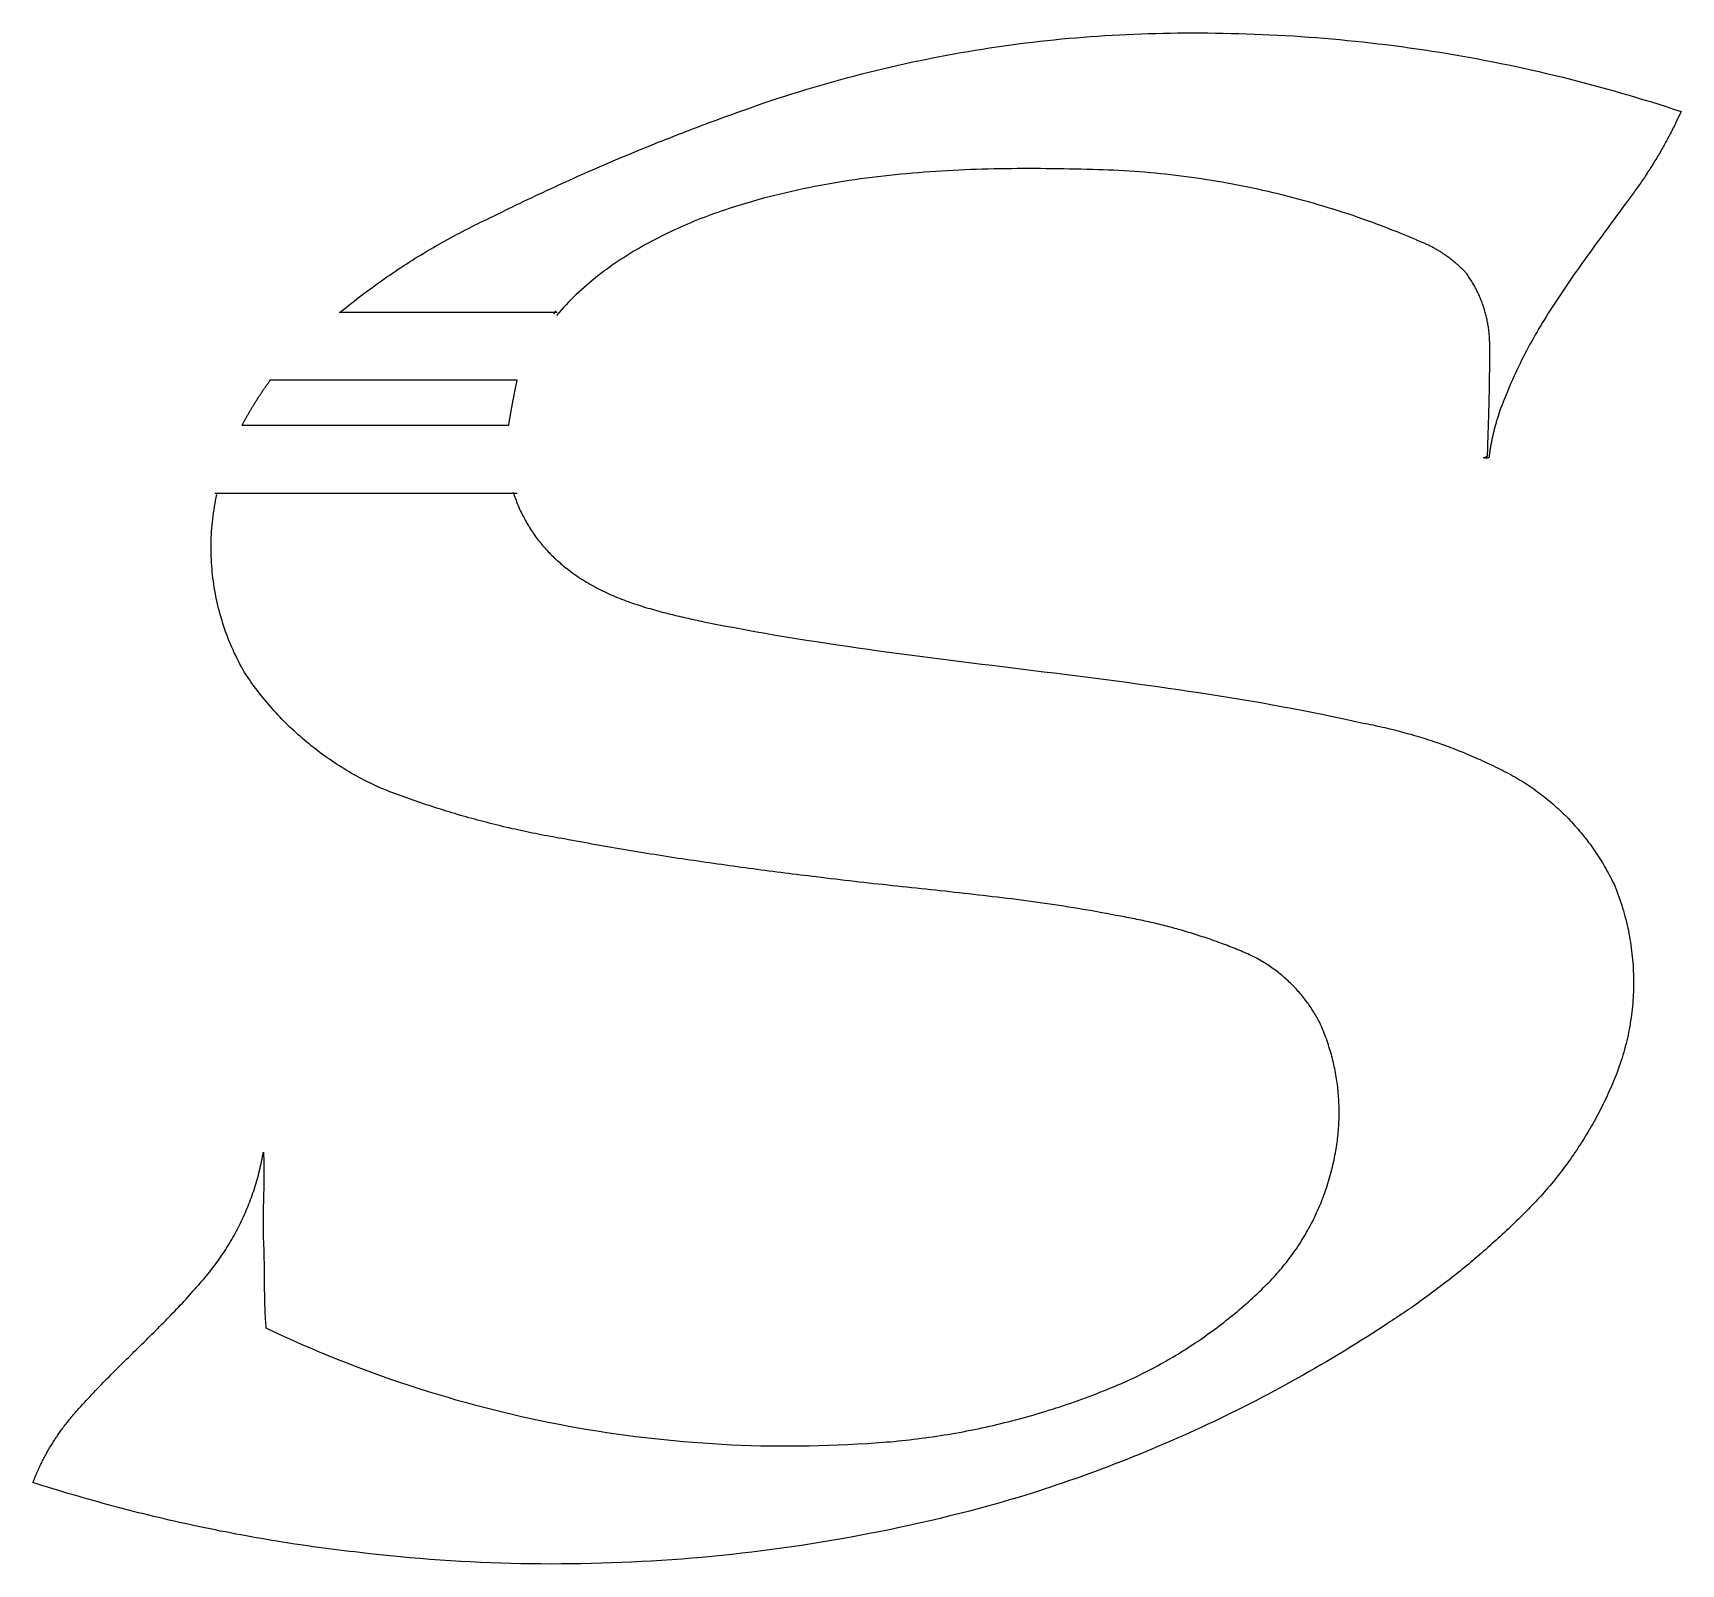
# Model space of a CAD drawing. Extents: x -1 to 50, y 2 to 298.
# Drawn here: x 0.37 to 49.63, y 2.29 to 48.04 of the extents above.
import ezdxf

# ---------------------------------------------------------------- set-up
doc = ezdxf.new("R2010")
doc.units = 0

msp = doc.modelspace()

# ---------------------------------------------------------------- linework, layer by layer
at = {"layer": 'Layer 1'}
for p, q in [((30.2529, 47.7715), (30.4683, 47.7967)), ((30.4683, 47.7967), (30.684, 47.8202)), ((30.684, 47.8202), (30.8996, 47.8427)), ((30.8996, 47.8427), (31.1152, 47.8641)), ((31.1152, 47.8641), (31.3311, 47.8843)), ((31.3311, 47.8843), (31.5473, 47.9033)), ((31.5473, 47.9033), (31.7635, 47.921)), ((31.7635, 47.921), (31.9799, 47.9377)), ((31.9799, 47.9377), (32.1963, 47.953)), ((32.1963, 47.953), (32.4127, 47.9673)), ((32.4127, 47.9673), (32.6294, 47.9803)), ((32.6294, 47.9803), (32.8461, 47.9919)), ((32.8461, 47.9919), (33.0631, 48.0028)), ((33.0631, 48.0028), (33.28, 48.0121)), ((33.28, 48.0121), (33.497, 48.0203)), ((33.497, 48.0203), (33.7142, 48.0274)), ((33.7142, 48.0274), (33.9312, 48.0332)), ((33.9312, 48.0332), (34.1487, 48.0377)), ((34.1487, 48.0377), (34.3659, 48.0412)), ((34.3659, 48.0412), (34.5834, 48.0433)), ((34.5834, 48.0433), (34.8009, 48.0443)), ((34.8009, 48.0443), (35.0184, 48.0441)), ((35.0184, 48.0441), (35.2509, 48.0443)), ((35.2509, 48.0443), (35.4838, 48.0433)), ((35.4838, 48.0433), (35.7163, 48.0412)), ((35.7163, 48.0412), (35.9489, 48.038)), ((35.9489, 48.038), (36.1815, 48.0332)), ((36.1815, 48.0332), (36.414, 48.0277)), ((36.414, 48.0277), (36.6463, 48.0208)), ((36.6463, 48.0208), (36.8786, 48.0126)), ((36.8786, 48.0126), (37.1109, 48.0033)), ((37.1109, 48.0033), (37.3432, 47.993)), ((37.3432, 47.993), (37.5753, 47.9814)), ((37.5753, 47.9814), (37.8071, 47.9687)), ((37.8071, 47.9687), (38.0391, 47.9546)), ((38.0391, 47.9546), (38.2709, 47.9396)), ((38.2709, 47.9396), (38.5024, 47.9232)), ((38.5024, 47.9232), (38.7342, 47.9057)), ((38.7342, 47.9057), (38.9654, 47.8869)), ((38.9654, 47.8869), (39.1969, 47.8671)), ((39.1969, 47.8671), (39.4279, 47.8462)), ((39.4279, 47.8462), (39.6591, 47.8239)), ((39.6591, 47.8239), (39.8901, 47.8004)), ((39.8901, 47.8004), (40.1208, 47.776)), ((27.0444, 47.2561), (27.2568, 47.2987)), ((27.2568, 47.2987), (27.4695, 47.34)), ((27.4695, 47.34), (27.6825, 47.3805)), ((27.6825, 47.3805), (27.8955, 47.4194)), ((27.8955, 47.4194), (28.109, 47.4575)), ((28.109, 47.4575), (28.3226, 47.4943)), ((28.3226, 47.4943), (28.5363, 47.5297)), ((28.5363, 47.5297), (28.7501, 47.5641)), ((28.7501, 47.5641), (28.9644, 47.5972)), ((28.9644, 47.5972), (29.1787, 47.6292)), ((29.1787, 47.6292), (29.3933, 47.6602)), ((29.3933, 47.6602), (29.6079, 47.6898)), ((29.6079, 47.6898), (29.8227, 47.7184)), ((29.8227, 47.7184), (30.0378, 47.7456)), ((30.0378, 47.7456), (30.2529, 47.7715)), ((40.1208, 47.776), (40.3516, 47.7501)), ((40.3516, 47.7501), (40.582, 47.7234)), ((40.582, 47.7234), (40.8122, 47.6953)), ((40.8122, 47.6953), (41.0426, 47.666)), ((41.0426, 47.666), (41.2726, 47.6355)), ((41.2726, 47.6355), (41.5025, 47.6041)), ((41.5025, 47.6041), (41.7321, 47.5715)), ((41.7321, 47.5715), (41.9615, 47.5374)), ((41.9615, 47.5374), (42.1909, 47.5025)), ((42.1909, 47.5025), (42.4201, 47.4662)), ((42.4201, 47.4662), (42.6492, 47.4289)), ((42.6492, 47.4289), (42.8781, 47.3903)), ((42.8781, 47.3903), (43.1067, 47.3506)), ((43.1067, 47.3506), (43.335, 47.3096)), ((43.335, 47.3096), (43.5631, 47.2678)), ((24.933, 46.7653), (25.143, 46.8196)), ((25.143, 46.8196), (25.3532, 46.8728)), ((25.3532, 46.8728), (25.5637, 46.9249)), ((25.5637, 46.9249), (25.7745, 46.9757)), ((25.7745, 46.9757), (25.9855, 47.0254)), ((25.9855, 47.0254), (26.1968, 47.0738)), ((26.1968, 47.0738), (26.4083, 47.1212)), ((26.4083, 47.1212), (26.62, 47.1672)), ((26.62, 47.1672), (26.8322, 47.2122)), ((26.8322, 47.2122), (27.0444, 47.2561)), ((43.5631, 47.2678), (43.7911, 47.2244)), ((43.7911, 47.2244), (44.0189, 47.1802)), ((44.0189, 47.1802), (44.2465, 47.1347)), ((44.2465, 47.1347), (44.4738, 47.0879)), ((44.4738, 47.0879), (44.7008, 47.0402)), ((44.7008, 47.0402), (44.9278, 46.991)), ((44.9278, 46.991), (45.1543, 46.941)), ((45.1543, 46.941), (45.3807, 46.8897)), ((45.3807, 46.8897), (45.607, 46.8373)), ((45.607, 46.8373), (45.8329, 46.7836)), ((23.2639, 46.2888), (23.4714, 46.3526)), ((23.4714, 46.3526), (23.6793, 46.415)), ((23.6793, 46.415), (23.8876, 46.4761)), ((23.8876, 46.4761), (24.0961, 46.5365)), ((24.0961, 46.5365), (24.3049, 46.5955)), ((24.3049, 46.5955), (24.514, 46.6532)), ((24.514, 46.6532), (24.7233, 46.7098)), ((24.7233, 46.7098), (24.933, 46.7653)), ((45.8329, 46.7836), (46.0583, 46.7288)), ((46.0583, 46.7288), (46.2838, 46.673)), ((46.2838, 46.673), (46.5089, 46.6158)), ((46.5089, 46.6158), (46.7338, 46.5576)), ((46.7338, 46.5576), (46.9585, 46.4984)), ((46.9585, 46.4984), (47.1828, 46.4378)), ((47.1828, 46.4378), (47.4067, 46.3761)), ((47.4067, 46.3761), (47.6305, 46.3134)), ((47.6305, 46.3134), (47.8538, 46.2494)), ((21.6151, 45.7382), (21.82, 45.8112)), ((21.82, 45.8112), (22.0252, 45.883)), ((22.0252, 45.883), (22.2308, 45.9533)), ((22.2308, 45.9533), (22.4368, 46.0229)), ((22.4368, 46.0229), (22.6431, 46.0912)), ((22.6431, 46.0912), (22.8497, 46.1581)), ((22.8497, 46.1581), (23.0566, 46.224)), ((23.0566, 46.224), (23.2639, 46.2888)), ((47.8538, 46.2494), (48.0771, 46.1843)), ((48.0771, 46.1843), (48.2999, 46.1179)), ((48.2999, 46.1179), (48.5224, 46.0507)), ((48.5224, 46.0507), (48.7447, 45.9822)), ((48.7447, 45.9822), (48.9666, 45.9123)), ((48.9666, 45.9123), (49.1884, 45.8417)), ((49.1884, 45.8417), (49.4096, 45.7697)), ((20.3502, 45.2755), (20.4677, 45.3197)), ((20.4677, 45.3197), (20.5852, 45.3636)), ((20.5852, 45.3636), (20.7029, 45.4072)), ((20.7029, 45.4072), (20.8206, 45.4506)), ((20.8206, 45.4506), (20.9384, 45.4938)), ((20.9384, 45.4938), (21.0563, 45.5366)), ((21.0563, 45.5366), (21.1743, 45.5795)), ((21.1743, 45.5795), (21.2924, 45.6221)), ((21.2924, 45.6221), (21.4106, 45.6641)), ((21.4106, 45.6641), (21.6151, 45.7382)), ((49.4096, 45.7697), (49.6305, 45.6964)), ((49.4635, 45.3411), (49.4421, 45.2969)), ((49.485, 45.3853), (49.4635, 45.3411)), ((49.5064, 45.4295), (49.485, 45.3853)), ((49.5276, 45.4736), (49.5064, 45.4295)), ((49.5485, 45.5181), (49.5276, 45.4736)), ((49.5691, 45.5625), (49.5485, 45.5181)), ((49.5897, 45.6073), (49.5691, 45.5625)), ((49.6104, 45.6517), (49.5897, 45.6073)), ((49.6305, 45.6964), (49.6104, 45.6517)), ((19.1802, 44.8228), (19.2968, 44.8691)), ((19.2968, 44.8691), (19.4135, 44.9151)), ((19.4135, 44.9151), (19.5303, 44.9609)), ((19.5303, 44.9609), (19.6471, 45.0064)), ((19.6471, 45.0064), (19.7641, 45.0519)), ((19.7641, 45.0519), (19.8812, 45.0971)), ((19.8812, 45.0971), (19.9983, 45.1421)), ((19.9983, 45.1421), (20.1155, 45.1868)), ((20.1155, 45.1868), (20.2328, 45.2313)), ((20.2328, 45.2313), (20.3502, 45.2755)), ((49.2177, 44.8609), (49.1942, 44.8177)), ((49.2407, 44.904), (49.2177, 44.8609)), ((49.2638, 44.9474), (49.2407, 44.904)), ((49.2865, 44.9908), (49.2638, 44.9474)), ((49.3093, 45.0342), (49.2865, 44.9908)), ((49.3318, 45.0778), (49.3093, 45.0342)), ((49.3543, 45.1215), (49.3318, 45.0778)), ((49.3765, 45.1651), (49.3543, 45.1215)), ((49.3984, 45.2091), (49.3765, 45.1651)), ((49.4204, 45.253), (49.3984, 45.2091)), ((49.4421, 45.2969), (49.4204, 45.253)), ((17.9034, 44.2994), (18.019, 44.3481)), ((18.019, 44.3481), (18.1347, 44.3965)), ((18.1347, 44.3965), (18.2505, 44.4447)), ((18.2505, 44.4447), (18.3664, 44.4928)), ((18.3664, 44.4928), (18.4824, 44.5405)), ((18.4824, 44.5405), (18.5985, 44.5881)), ((18.5985, 44.5881), (18.7146, 44.6354)), ((18.7146, 44.6354), (18.8309, 44.6825)), ((18.8309, 44.6825), (18.9472, 44.7296)), ((18.9472, 44.7296), (19.0637, 44.7762)), ((19.0637, 44.7762), (19.1802, 44.8228)), ((48.9277, 44.3489), (48.9026, 44.3068)), ((48.9529, 44.391), (48.9277, 44.3489)), ((48.9775, 44.4333), (48.9529, 44.391)), ((49.0024, 44.4756), (48.9775, 44.4333)), ((49.027, 44.518), (49.0024, 44.4756)), ((49.0513, 44.5606), (49.027, 44.518)), ((49.0754, 44.6032), (49.0513, 44.5606)), ((49.0995, 44.646), (49.0754, 44.6032)), ((49.1235, 44.6886), (49.0995, 44.646)), ((49.1474, 44.7318), (49.1235, 44.6886)), ((49.1709, 44.7746), (49.1474, 44.7318)), ((49.1942, 44.8177), (49.1709, 44.7746)), ((16.7524, 43.8007), (16.867, 43.8515)), ((16.867, 43.8515), (16.9818, 43.9023)), ((16.9818, 43.9023), (17.0967, 43.9526)), ((17.0967, 43.9526), (17.2117, 44.0028)), ((17.2117, 44.0028), (17.3267, 44.0528)), ((17.3267, 44.0528), (17.4419, 44.1026)), ((17.4419, 44.1026), (17.5571, 44.152)), ((17.5571, 44.152), (17.6725, 44.2013)), ((17.6725, 44.2013), (17.7879, 44.2505)), ((17.7879, 44.2505), (17.9034, 44.2994)), ((26.6626, 43.8536), (26.4893, 43.8383)), ((26.8359, 43.8682), (26.6626, 43.8536)), ((27.0094, 43.8816), (26.8359, 43.8682)), ((27.1827, 43.8943), (27.0094, 43.8816)), ((27.3566, 43.906), (27.1827, 43.8943)), ((27.5301, 43.9168), (27.3566, 43.906)), ((27.704, 43.9269), (27.5301, 43.9168)), ((27.8775, 43.9362), (27.704, 43.9269)), ((28.0514, 43.9446), (27.8775, 43.9362)), ((28.2254, 43.9523), (28.0514, 43.9446)), ((28.3993, 43.9594), (28.2254, 43.9523)), ((28.5731, 43.9655), (28.3993, 43.9594)), ((28.7472, 43.9711), (28.5731, 43.9655)), ((28.921, 43.9758), (28.7472, 43.9711)), ((29.0951, 43.9798), (28.921, 43.9758)), ((29.2692, 43.9832), (29.0951, 43.9798)), ((29.4431, 43.9859), (29.2692, 43.9832)), ((29.6172, 43.988), (29.4431, 43.9859)), ((29.791, 43.9896), (29.6172, 43.988)), ((29.9651, 43.9904), (29.791, 43.9896)), ((30.1389, 43.9907), (29.9651, 43.9904)), ((30.3127, 43.9904), (30.1389, 43.9907)), ((30.4866, 43.9899), (30.3127, 43.9904)), ((30.6604, 43.9885), (30.4866, 43.9899)), ((30.834, 43.9867), (30.6604, 43.9885)), ((31.0075, 43.9843), (30.834, 43.9867)), ((31.1811, 43.9817), (31.0075, 43.9843)), ((31.3547, 43.9782), (31.1811, 43.9817)), ((31.528, 43.9748), (31.3547, 43.9782)), ((31.7013, 43.9705), (31.528, 43.9748)), ((31.8743, 43.966), (31.7013, 43.9705)), ((32.0474, 43.9613), (31.8743, 43.966)), ((32.2035, 43.9573), (32.0474, 43.9613)), ((32.3593, 43.9526), (32.2035, 43.9573)), ((32.5151, 43.9467), (32.3593, 43.9526)), ((32.671, 43.9399), (32.5151, 43.9467)), ((32.8268, 43.9322), (32.671, 43.9399)), ((32.9824, 43.9237), (32.8268, 43.9322)), ((33.138, 43.9139), (32.9824, 43.9237)), ((33.2933, 43.9036), (33.138, 43.9139)), ((33.4486, 43.8922), (33.2933, 43.9036)), ((33.6036, 43.8798), (33.4486, 43.8922)), ((33.7589, 43.8666), (33.6036, 43.8798)), ((33.914, 43.8523), (33.7589, 43.8666)), ((34.0688, 43.8372), (33.914, 43.8523)), ((48.6161, 43.8499), (48.5891, 43.8089)), ((48.6428, 43.8909), (48.6161, 43.8499)), ((48.6695, 43.9322), (48.6428, 43.8909)), ((48.696, 43.9735), (48.6695, 43.9322)), ((48.7224, 44.0147), (48.696, 43.9735)), ((48.7486, 44.056), (48.7224, 44.0147)), ((48.7746, 44.0975), (48.7486, 44.056)), ((48.8005, 44.1393), (48.7746, 44.0975)), ((48.8261, 44.1809), (48.8005, 44.1393)), ((48.8518, 44.2227), (48.8261, 44.1809)), ((48.8772, 44.2648), (48.8518, 44.2227)), ((48.9026, 44.3068), (48.8772, 44.2648)), ((15.7245, 43.3334), (15.8383, 43.3863)), ((15.8383, 43.3863), (15.9522, 43.439)), ((15.9522, 43.439), (16.0663, 43.4911)), ((16.0663, 43.4911), (16.1804, 43.5432)), ((16.1804, 43.5432), (16.2946, 43.5954)), ((16.2946, 43.5954), (16.4089, 43.647)), ((16.4089, 43.647), (16.5233, 43.6986)), ((16.5233, 43.6986), (16.6378, 43.7496)), ((16.6378, 43.7496), (16.7524, 43.8007)), ((23.2259, 43.3477), (23.0561, 43.3101)), ((23.3959, 43.384), (23.2259, 43.3477)), ((23.5662, 43.4192), (23.3959, 43.384)), ((23.7366, 43.4528), (23.5662, 43.4192)), ((23.9073, 43.4853), (23.7366, 43.4528)), ((24.0783, 43.5168), (23.9073, 43.4853)), ((24.2494, 43.5469), (24.0783, 43.5168)), ((24.4207, 43.5758), (24.2494, 43.5469)), ((24.5922, 43.6036), (24.4207, 43.5758)), ((24.7639, 43.6303), (24.5922, 43.6036)), ((24.9358, 43.656), (24.7639, 43.6303)), ((25.1078, 43.6803), (24.9358, 43.656)), ((25.28, 43.7036), (25.1078, 43.6803)), ((25.4523, 43.7261), (25.28, 43.7036)), ((25.6248, 43.7472), (25.4523, 43.7261)), ((25.7975, 43.7673), (25.6248, 43.7472)), ((25.9703, 43.7867), (25.7975, 43.7673)), ((26.1431, 43.8049), (25.9703, 43.7867)), ((26.3162, 43.8221), (26.1431, 43.8049)), ((26.4893, 43.8383), (26.3162, 43.8221)), ((34.2235, 43.8211), (34.0688, 43.8372)), ((34.3781, 43.8041), (34.2235, 43.8211)), ((34.5326, 43.7864), (34.3781, 43.8041)), ((34.6871, 43.7673), (34.5326, 43.7864)), ((34.8413, 43.7478), (34.6871, 43.7673)), ((34.9953, 43.7269), (34.8413, 43.7478)), ((35.1493, 43.7054), (34.9953, 43.7269)), ((35.303, 43.6829), (35.1493, 43.7054)), ((35.4568, 43.6594), (35.303, 43.6829)), ((35.6102, 43.6351), (35.4568, 43.6594)), ((35.7637, 43.6097), (35.6102, 43.6351)), ((35.9169, 43.5835), (35.7637, 43.6097)), ((36.0698, 43.5565), (35.9169, 43.5835)), ((36.2225, 43.5284), (36.0698, 43.5565)), ((36.3751, 43.4993), (36.2225, 43.5284)), ((36.5278, 43.4697), (36.3751, 43.4993)), ((36.6799, 43.4387), (36.5278, 43.4697)), ((36.8321, 43.407), (36.6799, 43.4387)), ((36.9839, 43.3744), (36.8321, 43.407)), ((37.1355, 43.3411), (36.9839, 43.3744)), ((48.2827, 43.3647), (48.2541, 43.325)), ((48.3113, 43.4046), (48.2827, 43.3647)), ((48.3398, 43.4446), (48.3113, 43.4046)), ((48.3682, 43.4848), (48.3398, 43.4446)), ((48.3962, 43.525), (48.3682, 43.4848)), ((48.4242, 43.5652), (48.3962, 43.525)), ((48.452, 43.6054), (48.4242, 43.5652)), ((48.4798, 43.6459), (48.452, 43.6054)), ((48.5073, 43.6866), (48.4798, 43.6459)), ((48.5346, 43.7274), (48.5073, 43.6866)), ((48.5621, 43.7681), (48.5346, 43.7274)), ((48.5891, 43.8089), (48.5621, 43.7681)), ((14.7046, 42.849), (14.8175, 42.9037)), ((14.8175, 42.9037), (14.9306, 42.958)), ((14.9306, 42.958), (15.0437, 43.0125)), ((15.0437, 43.0125), (15.1569, 43.0665)), ((15.1569, 43.0665), (15.2702, 43.1202)), ((15.2702, 43.1202), (15.3836, 43.1739)), ((15.3836, 43.1739), (15.4972, 43.2273)), ((15.4972, 43.2273), (15.6108, 43.2805)), ((15.6108, 43.2805), (15.7245, 43.3334)), ((21.373, 42.8598), (21.2063, 42.8069)), ((21.54, 42.9112), (21.373, 42.8598)), ((21.7073, 42.9612), (21.54, 42.9112)), ((21.8749, 43.0096), (21.7073, 42.9612)), ((22.0428, 43.0567), (21.8749, 43.0096)), ((22.211, 43.1024), (22.0428, 43.0567)), ((22.3795, 43.1466), (22.211, 43.1024)), ((22.5482, 43.1895), (22.3795, 43.1466)), ((22.7173, 43.231), (22.5482, 43.1895)), ((22.8866, 43.2713), (22.7173, 43.231)), ((23.0561, 43.3101), (22.8866, 43.2713)), ((37.2872, 43.3064), (37.1355, 43.3411)), ((37.4385, 43.2713), (37.2872, 43.3064)), ((37.5896, 43.235), (37.4385, 43.2713)), ((37.7404, 43.198), (37.5896, 43.235)), ((37.8909, 43.1599), (37.7404, 43.198)), ((38.0415, 43.1207), (37.8909, 43.1599)), ((38.1915, 43.081), (38.0415, 43.1207)), ((38.3415, 43.0403), (38.1915, 43.081)), ((38.4913, 42.9985), (38.3415, 43.0403)), ((38.6408, 42.9559), (38.4913, 42.9985)), ((38.79, 42.9125), (38.6408, 42.9559)), ((38.9389, 42.868), (38.79, 42.9125)), ((39.0876, 42.8228), (38.9389, 42.868)), ((47.9562, 42.9239), (47.8932, 42.8371)), ((48.0189, 43.0104), (47.9562, 42.9239)), ((48.0488, 43.0493), (48.0189, 43.0104)), ((48.0787, 43.0884), (48.0488, 43.0493)), ((48.1081, 43.1276), (48.0787, 43.0884)), ((48.1377, 43.1667), (48.1081, 43.1276)), ((48.1671, 43.2062), (48.1377, 43.1667)), ((48.1962, 43.2456), (48.1671, 43.2062)), ((48.2253, 43.2853), (48.1962, 43.2456)), ((48.2541, 43.325), (48.2253, 43.2853)), ((13.6625, 42.341), (13.7538, 42.3854)), ((13.7538, 42.3854), (13.8454, 42.4296)), ((13.8454, 42.4296), (13.9371, 42.473)), ((13.9371, 42.473), (14.0292, 42.5161)), ((14.0292, 42.5161), (14.1415, 42.5722)), ((14.1415, 42.5722), (14.2539, 42.6281)), ((14.2539, 42.6281), (14.3664, 42.6836)), ((14.3664, 42.6836), (14.4791, 42.7389)), ((14.4791, 42.7389), (14.5918, 42.7939)), ((14.5918, 42.7939), (14.7046, 42.849)), ((20.0397, 42.3741), (19.9408, 42.3325)), ((20.1388, 42.4151), (20.0397, 42.3741)), ((20.2382, 42.4553), (20.1388, 42.4151)), ((20.3379, 42.4947), (20.2382, 42.4553)), ((20.4377, 42.5336), (20.3379, 42.4947)), ((20.5377, 42.5717), (20.4377, 42.5336)), ((20.6378, 42.6093), (20.5377, 42.5717)), ((20.7382, 42.646), (20.6378, 42.6093)), ((20.8386, 42.6823), (20.7382, 42.646)), ((20.9392, 42.7177), (20.8386, 42.6823)), ((21.0399, 42.7524), (20.9392, 42.7177)), ((21.2063, 42.8069), (21.0399, 42.7524)), ((39.2361, 42.7767), (39.0876, 42.8228)), ((39.3845, 42.7297), (39.2361, 42.7767)), ((39.5324, 42.6818), (39.3845, 42.7297)), ((39.6822, 42.6341), (39.5324, 42.6818)), ((39.8295, 42.5844), (39.6822, 42.6341)), ((39.9766, 42.5336), (39.8295, 42.5844)), ((40.1235, 42.4823), (39.9766, 42.5336)), ((40.2701, 42.4299), (40.1235, 42.4823)), ((40.4164, 42.3764), (40.2701, 42.4299)), ((40.5624, 42.3222), (40.4164, 42.3764)), ((47.5765, 42.4042), (47.513, 42.3177)), ((47.64, 42.491), (47.5765, 42.4042)), ((47.7035, 42.5775), (47.64, 42.491)), ((47.7668, 42.664), (47.7035, 42.5775)), ((47.83, 42.7506), (47.7668, 42.664)), ((47.8932, 42.8371), (47.83, 42.7506)), ((12.6733, 41.8237), (12.762, 41.8729)), ((12.762, 41.8729), (12.851, 41.9216)), ((12.851, 41.9216), (12.9402, 41.97)), ((12.9402, 41.97), (13.0296, 42.0179)), ((13.0296, 42.0179), (13.1193, 42.0653)), ((13.1193, 42.0653), (13.2093, 42.1124)), ((13.2093, 42.1124), (13.2994, 42.1589)), ((13.2994, 42.1589), (13.3898, 42.205)), ((13.3898, 42.205), (13.4805, 42.2508)), ((13.4805, 42.2508), (13.5713, 42.2963)), ((13.5713, 42.2963), (13.6625, 42.341)), ((18.9691, 41.875), (18.8741, 41.825)), ((19.0646, 41.9243), (18.9691, 41.875)), ((19.1605, 41.9727), (19.0646, 41.9243)), ((19.2568, 42.0203), (19.1605, 41.9727)), ((19.3535, 42.0671), (19.2568, 42.0203)), ((19.4506, 42.1132), (19.3535, 42.0671)), ((19.548, 42.1584), (19.4506, 42.1132)), ((19.6457, 42.2031), (19.548, 42.1584)), ((19.7438, 42.2471), (19.6457, 42.2031)), ((19.8421, 42.2902), (19.7438, 42.2471)), ((19.9408, 42.3325), (19.8421, 42.2902)), ((40.7079, 42.2672), (40.5624, 42.3222)), ((40.8535, 42.2111), (40.7079, 42.2672)), ((40.9985, 42.1542), (40.8535, 42.2111)), ((41.1435, 42.0965), (40.9985, 42.1542)), ((41.2879, 42.038), (41.1435, 42.0965)), ((41.4318, 41.9785), (41.2879, 42.038)), ((41.5758, 41.9179), (41.4318, 41.9785)), ((41.7192, 41.8568), (41.5758, 41.9179)), ((47.1947, 41.884), (47.1312, 41.797)), ((47.2585, 41.9708), (47.1947, 41.884)), ((47.322, 42.0576), (47.2585, 41.9708)), ((47.3858, 42.1444), (47.322, 42.0576)), ((47.4493, 42.2312), (47.3858, 42.1444)), ((47.513, 42.3177), (47.4493, 42.2312)), ((11.886, 41.3623), (11.9725, 41.4152)), ((11.9725, 41.4152), (12.0592, 41.4679)), ((12.0592, 41.4679), (12.1462, 41.52)), ((12.1462, 41.52), (12.2334, 41.5716)), ((12.2334, 41.5716), (12.3209, 41.6229)), ((12.3209, 41.6229), (12.4086, 41.6737)), ((12.4086, 41.6737), (12.4966, 41.7242)), ((12.4966, 41.7242), (12.5848, 41.7742)), ((12.5848, 41.7742), (12.6733, 41.8237)), ((18.1312, 41.3956), (18.0407, 41.3382)), ((18.2221, 41.4522), (18.1312, 41.3956)), ((18.3137, 41.5081), (18.2221, 41.4522)), ((18.4058, 41.5628), (18.3137, 41.5081)), ((18.4985, 41.6168), (18.4058, 41.5628)), ((18.5916, 41.6703), (18.4985, 41.6168)), ((18.6853, 41.7226), (18.5916, 41.6703)), ((18.7795, 41.7742), (18.6853, 41.7226)), ((18.8741, 41.825), (18.7795, 41.7742)), ((41.7459, 41.8467), (41.7192, 41.8568)), ((41.7724, 41.8367), (41.7459, 41.8467)), ((41.7988, 41.8264), (41.7724, 41.8367)), ((41.8253, 41.8158), (41.7988, 41.8264)), ((41.8515, 41.8049), (41.8253, 41.8158)), ((41.8777, 41.7941), (41.8515, 41.8049)), ((41.9039, 41.783), (41.8777, 41.7941)), ((41.9298, 41.7719), (41.9039, 41.783)), ((41.9557, 41.7605), (41.9298, 41.7719)), ((41.9814, 41.7488), (41.9557, 41.7605)), ((42.0073, 41.7369), (41.9814, 41.7488)), ((42.0327, 41.725), (42.0073, 41.7369)), ((42.0584, 41.7126), (42.0327, 41.725)), ((42.0838, 41.7004), (42.0584, 41.7126)), ((42.1092, 41.6877), (42.0838, 41.7004)), ((42.1343, 41.675), (42.1092, 41.6877)), ((42.1594, 41.6621), (42.1343, 41.675)), ((42.1846, 41.6491), (42.1594, 41.6621)), ((42.2095, 41.6359), (42.1846, 41.6491)), ((42.2343, 41.6224), (42.2095, 41.6359)), ((42.2592, 41.6086), (42.2343, 41.6224)), ((42.2838, 41.5949), (42.2592, 41.6086)), ((42.3081, 41.5808), (42.2838, 41.5949)), ((42.3328, 41.5668), (42.3081, 41.5808)), ((42.3571, 41.5525), (42.3328, 41.5668)), ((42.3812, 41.538), (42.3571, 41.5525)), ((42.4052, 41.5232), (42.3812, 41.538)), ((42.4293, 41.5083), (42.4052, 41.5232)), ((42.4531, 41.4933), (42.4293, 41.5083)), ((42.4769, 41.4782), (42.4531, 41.4933)), ((42.5008, 41.4628), (42.4769, 41.4782)), ((42.5243, 41.4472), (42.5008, 41.4628)), ((42.5476, 41.4313), (42.5243, 41.4472)), ((42.5709, 41.4155), (42.5476, 41.4313)), ((42.5942, 41.3996), (42.5709, 41.4155)), ((42.6172, 41.3832), (42.5942, 41.3996)), ((42.6402, 41.3668), (42.6172, 41.3832)), ((46.8775, 41.4483), (46.8145, 41.361)), ((46.9407, 41.5356), (46.8775, 41.4483)), ((47.0042, 41.6229), (46.9407, 41.5356)), ((47.0677, 41.7099), (47.0042, 41.6229)), ((47.1312, 41.797), (47.0677, 41.7099)), ((11.1199, 40.8675), (11.204, 40.9241)), ((11.204, 40.9241), (11.2883, 40.9805)), ((11.2883, 40.9805), (11.3729, 41.0361)), ((11.3729, 41.0361), (11.4577, 41.0916)), ((11.4577, 41.0916), (11.5429, 41.1467)), ((11.5429, 41.1467), (11.6283, 41.2012)), ((11.6283, 41.2012), (11.7139, 41.2554)), ((11.7139, 41.2554), (11.7999, 41.3091)), ((11.7999, 41.3091), (11.886, 41.3623)), ((17.4254, 40.9114), (17.3402, 40.8471)), ((17.5113, 40.9752), (17.4254, 40.9114)), ((17.5979, 41.0379), (17.5113, 40.9752)), ((17.6852, 41.0998), (17.5979, 41.0379)), ((17.7731, 41.1607), (17.6852, 41.0998)), ((17.8617, 41.2207), (17.7731, 41.1607)), ((17.9509, 41.28), (17.8617, 41.2207)), ((18.0407, 41.3382), (17.9509, 41.28)), ((42.6632, 41.3504), (42.6402, 41.3668)), ((42.6857, 41.3334), (42.6632, 41.3504)), ((42.7085, 41.3168), (42.6857, 41.3334)), ((42.7309, 41.2996), (42.7085, 41.3168)), ((42.7534, 41.2824), (42.7309, 41.2996)), ((42.7757, 41.2649), (42.7534, 41.2824)), ((42.7976, 41.2475), (42.7757, 41.2649)), ((42.8196, 41.2297), (42.7976, 41.2475)), ((42.8415, 41.2117), (42.8196, 41.2297)), ((42.8632, 41.1937), (42.8415, 41.2117)), ((42.8849, 41.1755), (42.8632, 41.1937)), ((42.9064, 41.1572), (42.8849, 41.1755)), ((42.9278, 41.1387), (42.9064, 41.1572)), ((42.949, 41.1199), (42.9278, 41.1387)), ((42.9701, 41.1011), (42.949, 41.1199)), ((42.991, 41.0821), (42.9701, 41.1011)), ((43.0119, 41.063), (42.991, 41.0821)), ((43.0326, 41.0437), (43.0119, 41.063)), ((43.0532, 41.0241), (43.0326, 41.0437)), ((43.0736, 41.0046), (43.0532, 41.0241)), ((43.094, 40.9847), (43.0736, 41.0046)), ((43.1141, 40.9649), (43.094, 40.9847)), ((43.1342, 40.9448), (43.1141, 40.9649)), ((43.154, 40.9244), (43.1342, 40.9448)), ((43.1736, 40.904), (43.154, 40.9244)), ((43.1932, 40.8837), (43.1736, 40.904)), ((43.2128, 40.8628), (43.1932, 40.8837)), ((46.5013, 40.9218), (46.4393, 40.8334)), ((46.5637, 41.0099), (46.5013, 40.9218)), ((46.6261, 41.0977), (46.5637, 41.0099)), ((46.6886, 41.1855), (46.6261, 41.0977)), ((46.7516, 41.2734), (46.6886, 41.1855)), ((46.8145, 41.361), (46.7516, 41.2734)), ((10.3759, 40.3399), (10.4574, 40.4003)), ((10.4574, 40.4003), (10.5393, 40.4601)), ((10.5393, 40.4601), (10.6214, 40.5193)), ((10.6214, 40.5193), (10.7038, 40.5786)), ((10.7038, 40.5786), (10.7864, 40.6371)), ((10.7864, 40.6371), (10.8694, 40.6953)), ((10.8694, 40.6953), (10.9526, 40.7532)), ((10.9526, 40.7532), (11.0361, 40.8106)), ((11.0361, 40.8106), (11.1199, 40.8675)), ((16.845, 40.4402), (16.7653, 40.369)), ((16.9256, 40.5103), (16.845, 40.4402)), ((17.0069, 40.5797), (16.9256, 40.5103)), ((17.0891, 40.6479), (17.0069, 40.5797)), ((17.1721, 40.7151), (17.0891, 40.6479)), ((17.2558, 40.7815), (17.1721, 40.7151)), ((17.3402, 40.8471), (17.2558, 40.7815)), ((43.2347, 40.8323), (43.2128, 40.8628)), ((43.2564, 40.8016), (43.2347, 40.8323)), ((43.2778, 40.7707), (43.2564, 40.8016)), ((43.2987, 40.7395), (43.2778, 40.7707)), ((43.3196, 40.7082), (43.2987, 40.7395)), ((43.34, 40.6768), (43.3196, 40.7082)), ((43.3599, 40.645), (43.34, 40.6768)), ((43.3797, 40.613), (43.3599, 40.645)), ((43.399, 40.581), (43.3797, 40.613)), ((43.4178, 40.5487), (43.399, 40.581)), ((43.4366, 40.5164), (43.4178, 40.5487)), ((43.4548, 40.4839), (43.4366, 40.5164)), ((43.4728, 40.4511), (43.4548, 40.4839)), ((43.4903, 40.4183), (43.4728, 40.4511)), ((43.5078, 40.3852), (43.4903, 40.4183)), ((46.1938, 40.4786), (46.1332, 40.3892)), ((46.2549, 40.5675), (46.1938, 40.4786)), ((46.316, 40.6564), (46.2549, 40.5675)), ((46.3777, 40.745), (46.316, 40.6564)), ((46.4393, 40.8334), (46.3777, 40.745)), ((9.73396, 39.8441), (9.81315, 39.9073)), ((9.81315, 39.9073), (9.89268, 39.9703)), ((9.89268, 39.9703), (9.97248, 40.033)), ((9.97248, 40.033), (10.0526, 40.0952)), ((10.0526, 40.0952), (10.133, 40.1568)), ((10.133, 40.1568), (10.2137, 40.2185)), ((10.2137, 40.2185), (10.2946, 40.2793)), ((10.2946, 40.2793), (10.3759, 40.3399)), ((16.3052, 39.9219), (16.2317, 39.8438)), ((16.3796, 39.9989), (16.3052, 39.9219)), ((16.4549, 40.0748), (16.3796, 39.9989)), ((16.5312, 40.15), (16.4549, 40.0748)), ((16.6084, 40.2241), (16.5312, 40.15)), ((16.6864, 40.2971), (16.6084, 40.2241)), ((16.7653, 40.369), (16.6864, 40.2971)), ((43.5247, 40.3518), (43.5078, 40.3852)), ((43.5411, 40.3185), (43.5247, 40.3518)), ((43.5572, 40.2849), (43.5411, 40.3185)), ((43.5731, 40.2513), (43.5572, 40.2849)), ((43.5887, 40.2174), (43.5731, 40.2513)), ((43.6038, 40.1833), (43.5887, 40.2174)), ((43.6186, 40.1492), (43.6038, 40.1833)), ((43.6332, 40.115), (43.6186, 40.1492)), ((43.6472, 40.0806), (43.6332, 40.115)), ((43.661, 40.046), (43.6472, 40.0806)), ((43.6745, 40.0113), (43.661, 40.046)), ((43.6874, 39.9764), (43.6745, 40.0113)), ((43.7001, 39.9415), (43.6874, 39.9764)), ((43.7126, 39.9066), (43.7001, 39.9415)), ((43.7245, 39.8714), (43.7126, 39.9066)), ((45.8356, 39.9399), (45.7774, 39.8491)), ((45.8943, 40.0301), (45.8356, 39.9399)), ((45.9536, 40.1203), (45.8943, 40.0301)), ((46.0131, 40.21), (45.9536, 40.1203)), ((46.0732, 40.2997), (46.0131, 40.21)), ((46.1332, 40.3892), (46.0732, 40.2997)), ((9.63265, 39.6914), (9.52589, 39.6914)), ((9.57645, 39.7163), (9.65506, 39.7803)), ((9.73941, 39.6914), (9.63265, 39.6914)), ((9.65506, 39.7803), (9.73396, 39.8441)), ((9.84617, 39.6914), (9.73941, 39.6914)), ((9.95298, 39.6914), (9.84617, 39.6914)), ((10.0597, 39.6914), (9.95298, 39.6914)), ((10.1665, 39.6914), (10.0597, 39.6914)), ((10.2733, 39.6914), (10.1665, 39.6914)), ((10.3801, 39.6914), (10.2733, 39.6914)), ((10.4869, 39.6914), (10.3801, 39.6914)), ((10.5936, 39.6914), (10.4869, 39.6914)), ((10.7004, 39.6914), (10.5936, 39.6914)), ((10.8072, 39.6914), (10.7004, 39.6914)), ((10.914, 39.6914), (10.8072, 39.6914)), ((11.0207, 39.6914), (10.914, 39.6914)), ((11.1275, 39.6914), (11.0207, 39.6914)), ((11.2343, 39.6914), (11.1275, 39.6914)), ((11.3411, 39.6914), (11.2343, 39.6914)), ((11.4478, 39.6914), (11.3411, 39.6914)), ((11.5546, 39.6914), (11.4478, 39.6914)), ((11.6614, 39.6914), (11.5546, 39.6914)), ((11.7681, 39.6914), (11.6614, 39.6914)), ((11.8749, 39.6914), (11.7681, 39.6914)), ((11.9817, 39.6914), (11.8749, 39.6914)), ((12.0885, 39.6914), (11.9817, 39.6914)), ((12.1952, 39.6914), (12.0885, 39.6914)), ((12.302, 39.6914), (12.1952, 39.6914)), ((12.4088, 39.6914), (12.302, 39.6914)), ((12.5155, 39.6914), (12.4088, 39.6914)), ((12.6223, 39.6914), (12.5155, 39.6914)), ((12.7291, 39.6914), (12.6223, 39.6914)), ((12.8359, 39.6914), (12.7291, 39.6914)), ((12.9426, 39.6914), (12.8359, 39.6914)), ((13.0494, 39.6914), (12.9426, 39.6914)), ((13.1562, 39.6914), (13.0494, 39.6914)), ((13.263, 39.6914), (13.1562, 39.6914)), ((13.3697, 39.6914), (13.263, 39.6914)), ((13.4765, 39.6914), (13.3697, 39.6914)), ((13.5833, 39.6914), (13.4765, 39.6914)), ((13.69, 39.6914), (13.5833, 39.6914)), ((13.7968, 39.6914), (13.69, 39.6914)), ((13.9036, 39.6914), (13.7968, 39.6914)), ((14.0104, 39.6914), (13.9036, 39.6914)), ((14.1171, 39.6914), (14.0104, 39.6914)), ((14.2239, 39.6914), (14.1171, 39.6914)), ((14.3307, 39.6914), (14.2239, 39.6914)), ((14.4374, 39.6914), (14.3307, 39.6914)), ((14.5442, 39.6914), (14.4374, 39.6914)), ((14.651, 39.6914), (14.5442, 39.6914)), ((14.7578, 39.6914), (14.651, 39.6914)), ((14.8645, 39.6914), (14.7578, 39.6914)), ((14.9713, 39.6914), (14.8645, 39.6914)), ((15.0781, 39.6914), (14.9713, 39.6914)), ((15.1848, 39.6914), (15.0781, 39.6914)), ((15.2916, 39.6914), (15.1848, 39.6914)), ((15.3984, 39.6914), (15.2916, 39.6914)), ((15.5052, 39.6914), (15.3984, 39.6914)), ((15.6119, 39.6914), (15.5052, 39.6914)), ((15.7187, 39.6914), (15.6119, 39.6914)), ((15.8255, 39.6914), (15.7187, 39.6914)), ((15.9323, 39.6914), (15.8255, 39.6914)), ((15.9987, 39.7401), (15.9323, 39.6547)), ((16.039, 39.6914), (15.9323, 39.6914)), ((16.0877, 39.6848), (16.0171, 39.6036)), ((16.1592, 39.7647), (16.0877, 39.6848)), ((16.2317, 39.8438), (16.1592, 39.7647)), ((43.7361, 39.8359), (43.7245, 39.8714)), ((43.7472, 39.8005), (43.7361, 39.8359)), ((43.7581, 39.765), (43.7472, 39.8005)), ((43.7686, 39.7293), (43.7581, 39.765)), ((43.779, 39.6936), (43.7686, 39.7293)), ((43.7888, 39.6576), (43.779, 39.6936)), ((43.798, 39.6219), (43.7888, 39.6576)), ((43.807, 39.5856), (43.798, 39.6219)), ((43.8157, 39.5496), (43.807, 39.5856)), ((43.8242, 39.5134), (43.8157, 39.5496)), ((43.8321, 39.4769), (43.8242, 39.5134)), ((43.8396, 39.4406), (43.8321, 39.4769)), ((43.847, 39.4041), (43.8396, 39.4406)), ((45.5482, 39.484), (45.4924, 39.3919)), ((45.6048, 39.5756), (45.5482, 39.484)), ((45.6617, 39.6671), (45.6048, 39.5756)), ((45.7194, 39.7584), (45.6617, 39.6671)), ((45.7774, 39.8491), (45.7194, 39.7584)), ((43.8538, 39.3673), (43.847, 39.4041)), ((43.8602, 39.3308), (43.8538, 39.3673)), ((43.8663, 39.294), (43.8602, 39.3308)), ((43.8721, 39.2573), (43.8663, 39.294)), ((43.8774, 39.2202), (43.8721, 39.2573)), ((43.8824, 39.1832), (43.8774, 39.2202)), ((43.8869, 39.1464), (43.8824, 39.1832)), ((43.8911, 39.1091), (43.8869, 39.1464)), ((43.8948, 39.0721), (43.8911, 39.1091)), ((43.8983, 39.0347), (43.8948, 39.0721)), ((43.9015, 38.9974), (43.8983, 39.0347)), ((43.9041, 38.9601), (43.9015, 38.9974)), ((43.9065, 38.9228), (43.9041, 38.9601)), ((43.9083, 38.8855), (43.9065, 38.9228)), ((45.2204, 38.9273), (45.1678, 38.8334)), ((45.2736, 39.0207), (45.2204, 38.9273)), ((45.3276, 39.1141), (45.2736, 39.0207)), ((45.3818, 39.207), (45.3276, 39.1141)), ((45.4368, 39.2996), (45.3818, 39.207)), ((45.4924, 39.3919), (45.4368, 39.2996)), ((43.9099, 38.848), (43.9083, 38.8855)), ((43.911, 38.8106), (43.9099, 38.848)), ((43.9118, 38.7731), (43.911, 38.8106)), ((43.911, 38.6225), (43.9118, 38.6604)), ((43.9115, 38.5723), (43.911, 38.6225)), ((43.912, 38.522), (43.9115, 38.5723)), ((43.9123, 38.7355), (43.9118, 38.7731)), ((43.9118, 38.6604), (43.9123, 38.6979)), ((43.9123, 38.4715), (43.912, 38.522)), ((43.9123, 38.6979), (43.9123, 38.7355)), ((43.9126, 38.4212), (43.9123, 38.4715)), ((43.9126, 38.3709), (43.9126, 38.4212)), ((44.9635, 38.454), (44.9143, 38.3582)), ((45.0135, 38.5492), (44.9635, 38.454)), ((45.0643, 38.6445), (45.0135, 38.5492)), ((45.1156, 38.7389), (45.0643, 38.6445)), ((45.1678, 38.8334), (45.1156, 38.7389)), ((43.911, 37.9174), (43.9115, 37.968)), ((43.9115, 37.968), (43.9118, 38.0182)), ((43.9118, 38.0182), (43.912, 38.0688)), ((43.912, 38.0688), (43.9123, 38.119)), ((43.9123, 38.119), (43.9126, 38.1693)), ((43.9128, 38.3204), (43.9126, 38.3709)), ((43.9126, 38.2198), (43.9128, 38.2701)), ((43.9126, 38.1693), (43.9126, 38.2198)), ((43.9128, 38.2701), (43.9128, 38.3204)), ((44.7241, 37.9711), (44.6783, 37.8732)), ((44.7704, 38.0685), (44.7241, 37.9711)), ((44.8177, 38.1656), (44.7704, 38.0685)), ((44.8656, 38.2622), (44.8177, 38.1656)), ((44.9143, 38.3582), (44.8656, 38.2622)), ((7.29519, 37.4274), (7.30937, 37.448)), ((7.30937, 37.4478), (7.32358, 37.4684)), ((7.32358, 37.4687), (7.33787, 37.4891)), ((7.33787, 37.4888), (7.35218, 37.5094)), ((7.35218, 37.5097), (7.36655, 37.5303)), ((7.36655, 37.5301), (7.38094, 37.5504)), ((7.38094, 37.5507), (7.39539, 37.5713)), ((7.39539, 37.5711), (7.40989, 37.5914)), ((7.40989, 37.5917), (7.42441, 37.6121)), ((7.42441, 37.6121), (7.43899, 37.6325)), ((7.43899, 37.6322), (7.45362, 37.6526)), ((7.45362, 37.6526), (7.46828, 37.6729)), ((7.46828, 37.6732), (7.58345, 37.6732)), ((7.58345, 37.6732), (7.6986, 37.6732)), ((7.6986, 37.6732), (7.81377, 37.6732)), ((7.81377, 37.6732), (7.92892, 37.6732)), ((7.92892, 37.6732), (8.04412, 37.6732)), ((8.04412, 37.6732), (8.15929, 37.6732)), ((8.15929, 37.6732), (8.27446, 37.6732)), ((8.27446, 37.6732), (8.38961, 37.6732)), ((8.38961, 37.6732), (8.50478, 37.6732)), ((8.50478, 37.6732), (8.61996, 37.6732)), ((8.61996, 37.6732), (8.7351, 37.6732)), ((8.7351, 37.6732), (8.85025, 37.6732)), ((8.85025, 37.6732), (8.96545, 37.6732)), ((8.96545, 37.6732), (9.08062, 37.6732)), ((9.08062, 37.6732), (9.19577, 37.6732)), ((9.19577, 37.6732), (9.31094, 37.6732)), ((9.31094, 37.6732), (9.42609, 37.6732)), ((9.42609, 37.6732), (9.54126, 37.6732)), ((9.54126, 37.6732), (9.65641, 37.6732)), ((9.65641, 37.6732), (9.77161, 37.6732)), ((9.77161, 37.6732), (9.88678, 37.6732)), ((9.88678, 37.6732), (10.002, 37.6732)), ((10.002, 37.6732), (10.1171, 37.6732)), ((10.1171, 37.6732), (10.2322, 37.6732)), ((10.2322, 37.6732), (10.3474, 37.6732)), ((10.3474, 37.6732), (10.4626, 37.6732)), ((10.4626, 37.6732), (10.5777, 37.6732)), ((10.5777, 37.6732), (10.6929, 37.6732)), ((10.6929, 37.6732), (10.8081, 37.6732)), ((10.8081, 37.6732), (10.9232, 37.6732)), ((10.9232, 37.6732), (11.0384, 37.6732)), ((11.0384, 37.6732), (11.1536, 37.6732)), ((11.1536, 37.6732), (11.2687, 37.6732)), ((11.2687, 37.6732), (11.3839, 37.6732)), ((11.3839, 37.6732), (11.4991, 37.6732)), ((11.4991, 37.6732), (11.6142, 37.6732)), ((11.6142, 37.6732), (11.7294, 37.6732)), ((11.7294, 37.6732), (11.8446, 37.6732)), ((11.8446, 37.6732), (11.9597, 37.6732)), ((11.9597, 37.6732), (12.0749, 37.6732)), ((12.0749, 37.6732), (12.1901, 37.6732)), ((12.1901, 37.6732), (12.3052, 37.6732)), ((12.3052, 37.6732), (12.4204, 37.6732)), ((12.4204, 37.6732), (12.5356, 37.6732)), ((12.5356, 37.6732), (12.6507, 37.6732)), ((12.6507, 37.6732), (12.7659, 37.6732)), ((12.7659, 37.6732), (12.8811, 37.6732)), ((12.8811, 37.6732), (12.9962, 37.6732)), ((12.9962, 37.6732), (13.1114, 37.6732)), ((13.1114, 37.6732), (13.2266, 37.6732)), ((13.2266, 37.6732), (13.3417, 37.6732)), ((13.3417, 37.6732), (13.4569, 37.6732)), ((13.4569, 37.6732), (13.5721, 37.6732)), ((13.5721, 37.6732), (13.6872, 37.6732)), ((13.6872, 37.6732), (13.8024, 37.6732)), ((13.8024, 37.6732), (13.9176, 37.6732)), ((13.9176, 37.6732), (14.0327, 37.6732)), ((14.0327, 37.6732), (14.1479, 37.6732)), ((14.1479, 37.6732), (14.2631, 37.6732)), ((14.2631, 37.6732), (14.3782, 37.6732)), ((14.3782, 37.6732), (14.4934, 37.6732)), ((14.4934, 37.6732), (14.6086, 37.6732)), ((14.6086, 37.6732), (14.7237, 37.6732)), ((14.7237, 37.6732), (14.8389, 37.6732)), ((14.79, 37.4401), (14.7856, 37.4189)), ((14.7944, 37.461), (14.79, 37.4398)), ((14.7988, 37.4822), (14.7944, 37.461)), ((14.8032, 37.5036), (14.7988, 37.4824)), ((14.8076, 37.5245), (14.8032, 37.5033)), ((14.812, 37.5462), (14.8076, 37.5248)), ((14.8165, 37.5671), (14.812, 37.5459)), ((14.8209, 37.5883), (14.8164, 37.5671)), ((14.8254, 37.6097), (14.8209, 37.5885)), ((14.8299, 37.6306), (14.8254, 37.6094)), ((14.8344, 37.6518), (14.8299, 37.6306)), ((14.8389, 37.6732), (14.8343, 37.652)), ((43.9038, 37.4139), (43.9049, 37.4642)), ((43.9049, 37.4642), (43.9057, 37.5147)), ((43.9057, 37.5147), (43.9065, 37.565)), ((43.9065, 37.565), (43.9073, 37.6153)), ((43.9073, 37.6153), (43.9081, 37.6658)), ((43.9081, 37.6658), (43.9089, 37.7161)), ((43.9089, 37.7161), (43.9094, 37.7663)), ((43.9094, 37.7663), (43.9102, 37.8169)), ((43.9102, 37.8169), (43.9107, 37.8671)), ((43.9107, 37.8671), (43.911, 37.9174)), ((44.5039, 37.4777), (44.4624, 37.3777)), ((44.5463, 37.5774), (44.5039, 37.4777)), ((44.5894, 37.6764), (44.5463, 37.5774)), ((44.6336, 37.7751), (44.5894, 37.6764)), ((44.6783, 37.8732), (44.6336, 37.7751)), ((6.96811, 36.9226), (6.98121, 36.944)), ((6.98121, 36.9443), (6.99438, 36.9654)), ((6.99438, 36.9652), (7.00759, 36.9866)), ((7.00759, 36.9866), (7.02082, 37.0078)), ((7.02082, 37.0078), (7.03412, 37.0289)), ((7.03412, 37.0292), (7.04746, 37.0504)), ((7.04746, 37.0501), (7.06085, 37.0713)), ((7.06085, 37.0713), (7.07426, 37.0924)), ((7.07426, 37.0927), (7.08776, 37.1139)), ((7.08776, 37.1136), (7.10125, 37.1348)), ((7.10125, 37.1348), (7.11482, 37.1559)), ((7.11482, 37.1562), (7.12842, 37.1771)), ((7.12842, 37.1771), (7.14205, 37.198)), ((7.14205, 37.198), (7.15578, 37.2192)), ((7.15578, 37.2192), (7.16951, 37.2401)), ((7.16951, 37.2401), (7.1833, 37.261)), ((7.1833, 37.261), (7.19713, 37.2819)), ((7.19713, 37.2819), (7.211, 37.3028)), ((7.211, 37.3028), (7.22492, 37.3237)), ((7.22492, 37.3237), (7.23889, 37.3443)), ((7.23889, 37.3441), (7.25288, 37.365)), ((7.25288, 37.365), (7.26693, 37.3856)), ((7.26693, 37.3856), (7.28103, 37.4062)), ((7.28103, 37.4065), (7.29519, 37.4274)), ((14.6939, 36.9509), (14.6899, 36.9297)), ((14.698, 36.9721), (14.694, 36.9506)), ((14.702, 36.9935), (14.698, 36.9723)), ((14.706, 37.0149), (14.7019, 36.9935)), ((14.7101, 37.0361), (14.7061, 37.0149)), ((14.7141, 37.0575), (14.71, 37.0361)), ((14.7182, 37.0787), (14.7141, 37.0575)), ((14.7223, 37.0996), (14.7182, 37.0784)), ((14.7264, 37.1213), (14.7222, 37.0999)), ((14.7306, 37.1422), (14.7264, 37.121)), ((14.7347, 37.1639), (14.7306, 37.1425)), ((14.7388, 37.1848), (14.7347, 37.1636)), ((14.743, 37.2062), (14.7388, 37.1851)), ((14.7472, 37.2274), (14.743, 37.206)), ((14.7514, 37.2488), (14.7472, 37.2276)), ((14.7557, 37.27), (14.7514, 37.2486)), ((14.7599, 37.2914), (14.7556, 37.2702)), ((14.7642, 37.3126), (14.7599, 37.2914)), ((14.7684, 37.3335), (14.7641, 37.3123)), ((14.7727, 37.3549), (14.7684, 37.3335)), ((14.777, 37.3761), (14.7727, 37.3549)), ((14.7813, 37.3975), (14.777, 37.3763)), ((14.7857, 37.4187), (14.7813, 37.3972)), ((43.8925, 36.9101), (43.8935, 36.9607)), ((43.8935, 36.9607), (43.8948, 37.011)), ((43.8948, 37.011), (43.8962, 37.0612)), ((43.8962, 37.0612), (43.8975, 37.1118)), ((43.8975, 37.1118), (43.8986, 37.162)), ((43.8986, 37.162), (43.8996, 37.2126)), ((43.8996, 37.2126), (43.9009, 37.2628)), ((43.9009, 37.2628), (43.902, 37.3131)), ((43.902, 37.3131), (43.9031, 37.3636)), ((43.9031, 37.3636), (43.9038, 37.4139)), ((44.2915, 36.9559), (44.2806, 36.9281)), ((44.3023, 36.9834), (44.2915, 36.9559)), ((44.3132, 37.0112), (44.3023, 36.9834)), ((44.3245, 37.0387), (44.3132, 37.0112)), ((44.3356, 37.0665), (44.3245, 37.0387)), ((44.347, 37.094), (44.3356, 37.0665)), ((44.3587, 37.1213), (44.347, 37.094)), ((44.3703, 37.1488), (44.3587, 37.1213)), ((44.3819, 37.1763), (44.3703, 37.1488)), ((44.4216, 37.2771), (44.3819, 37.1763)), ((44.4624, 37.3777), (44.4216, 37.2771)), ((6.69115, 36.4461), (6.70326, 36.468)), ((6.70326, 36.4683), (6.71541, 36.49)), ((6.71541, 36.49), (6.7276, 36.512)), ((6.7276, 36.5117), (6.73986, 36.5336)), ((6.73986, 36.5339), (6.75216, 36.5556)), ((6.75216, 36.5556), (6.76449, 36.5776)), ((6.76449, 36.5773), (6.77687, 36.599)), ((6.77687, 36.599), (6.78931, 36.6207)), ((6.78931, 36.6207), (6.80177, 36.6427)), ((6.80177, 36.6429), (6.81431, 36.6646)), ((6.81431, 36.6646), (6.82688, 36.686)), ((6.82688, 36.6858), (6.83947, 36.7075)), ((6.83947, 36.7075), (6.85214, 36.7292)), ((6.85214, 36.7292), (6.86484, 36.7509)), ((6.86484, 36.7509), (6.8776, 36.7723)), ((6.8776, 36.7723), (6.89038, 36.794)), ((6.89038, 36.794), (6.90324, 36.8154)), ((6.90324, 36.8157), (6.91612, 36.8371)), ((6.91612, 36.8371), (6.92903, 36.8586)), ((6.92903, 36.8583), (6.94202, 36.8797)), ((6.94202, 36.88), (6.95504, 36.9014)), ((6.95504, 36.9014), (6.96811, 36.9228)), ((14.6062, 36.4622), (14.6025, 36.441)), ((14.6098, 36.4831), (14.6061, 36.4619)), ((14.6135, 36.5043), (14.6098, 36.4831)), ((14.6171, 36.5257), (14.6134, 36.5043)), ((14.6208, 36.5469), (14.6171, 36.5257)), ((14.6245, 36.5683), (14.6208, 36.5471)), ((14.6282, 36.5892), (14.6245, 36.568)), ((14.632, 36.6109), (14.6282, 36.5895)), ((14.6358, 36.6318), (14.632, 36.6106)), ((14.6395, 36.653), (14.6357, 36.6318)), ((14.6433, 36.6744), (14.6395, 36.6532)), ((14.6471, 36.6956), (14.6433, 36.6741)), ((14.6509, 36.717), (14.6471, 36.6958)), ((14.6547, 36.7379), (14.6508, 36.7167)), ((14.6586, 36.7596), (14.6547, 36.7382)), ((14.6625, 36.7805), (14.6586, 36.7593)), ((14.6663, 36.8022), (14.6624, 36.7808)), ((14.6702, 36.8231), (14.6663, 36.8019)), ((14.6742, 36.8443), (14.6702, 36.8231)), ((14.6781, 36.8657), (14.6742, 36.8443)), ((14.682, 36.8869), (14.6781, 36.8657)), ((14.686, 36.9083), (14.682, 36.8869)), ((14.69, 36.9295), (14.686, 36.9083)), ((43.8779, 36.4066), (43.8795, 36.4569)), ((43.8795, 36.4569), (43.8811, 36.5075)), ((43.8811, 36.5075), (43.8824, 36.5577)), ((43.8824, 36.5577), (43.884, 36.608)), ((43.884, 36.608), (43.8853, 36.6585)), ((43.8853, 36.6585), (43.8869, 36.7088)), ((43.8869, 36.7088), (43.8882, 36.7591)), ((43.8882, 36.7591), (43.8896, 36.8096)), ((43.8896, 36.8096), (43.8909, 36.8599)), ((43.8909, 36.8599), (43.8925, 36.9101)), ((44.1258, 36.4781), (44.1174, 36.4498)), ((44.1346, 36.5067), (44.1258, 36.4781)), ((44.1436, 36.535), (44.1346, 36.5067)), ((44.1523, 36.5633), (44.1436, 36.535)), ((44.1615, 36.5916), (44.1523, 36.5633)), ((44.1708, 36.6199), (44.1615, 36.5916)), ((44.1801, 36.6482), (44.1708, 36.6199)), ((44.1896, 36.6763), (44.1801, 36.6482)), ((44.1991, 36.7046), (44.1896, 36.6763)), ((44.2089, 36.7326), (44.1991, 36.7046)), ((44.2187, 36.7607), (44.2089, 36.7326)), ((44.2288, 36.7887), (44.2187, 36.7607)), ((44.2388, 36.8168), (44.2288, 36.7887)), ((44.2491, 36.8445), (44.2388, 36.8168)), ((44.2594, 36.8726), (44.2491, 36.8445)), ((44.27, 36.9004), (44.2594, 36.8726)), ((44.2806, 36.9281), (44.27, 36.9004)), ((6.6195, 36.3138), (6.63132, 36.336)), ((6.74388, 36.3138), (6.6195, 36.3138)), ((6.63132, 36.336), (6.6432, 36.358)), ((6.6432, 36.358), (6.65511, 36.3799)), ((6.65511, 36.3802), (6.66709, 36.4024)), ((6.66709, 36.4024), (6.67911, 36.4244)), ((6.67911, 36.4241), (6.69115, 36.4461)), ((6.86828, 36.3138), (6.74388, 36.3138)), ((6.99269, 36.3138), (6.86828, 36.3138)), ((7.11707, 36.3138), (6.99269, 36.3138)), ((7.24148, 36.3138), (7.11707, 36.3138)), ((7.36586, 36.3138), (7.24148, 36.3138)), ((7.49029, 36.3138), (7.36586, 36.3138)), ((7.61467, 36.3138), (7.49029, 36.3138)), ((7.73908, 36.3138), (7.61467, 36.3138)), ((7.86349, 36.3138), (7.73908, 36.3138)), ((7.98787, 36.3138), (7.86349, 36.3138)), ((8.11225, 36.3138), (7.98787, 36.3138)), ((8.23668, 36.3138), (8.11225, 36.3138)), ((8.36106, 36.3138), (8.23668, 36.3138)), ((8.48547, 36.3138), (8.36106, 36.3138)), ((8.60985, 36.3138), (8.48547, 36.3138)), ((8.73428, 36.3138), (8.60985, 36.3138)), ((8.85864, 36.3138), (8.73428, 36.3138)), ((8.98307, 36.3138), (8.85864, 36.3138)), ((9.10748, 36.3138), (8.98307, 36.3138)), ((9.23186, 36.3138), (9.10748, 36.3138)), ((9.35624, 36.3138), (9.23186, 36.3138)), ((9.48067, 36.3138), (9.35624, 36.3138)), ((9.60508, 36.3138), (9.48067, 36.3138)), ((9.72946, 36.3138), (9.60508, 36.3138)), ((9.85384, 36.3138), (9.72946, 36.3138)), ((9.97825, 36.3138), (9.85384, 36.3138)), ((10.1026, 36.3138), (9.97825, 36.3138)), ((10.227, 36.3138), (10.1026, 36.3138)), ((10.3514, 36.3138), (10.227, 36.3138)), ((10.4758, 36.3138), (10.3514, 36.3138)), ((10.6002, 36.3138), (10.4758, 36.3138)), ((10.7246, 36.3138), (10.6002, 36.3138)), ((10.849, 36.3138), (10.7246, 36.3138)), ((10.9734, 36.3138), (10.849, 36.3138)), ((11.0978, 36.3138), (10.9734, 36.3138)), ((11.2222, 36.3138), (11.0978, 36.3138)), ((11.3466, 36.3138), (11.2222, 36.3138)), ((11.471, 36.3138), (11.3466, 36.3138)), ((11.5954, 36.3138), (11.471, 36.3138)), ((11.7198, 36.3138), (11.5954, 36.3138)), ((11.8442, 36.3138), (11.7198, 36.3138)), ((11.9686, 36.3138), (11.8442, 36.3138)), ((12.093, 36.3138), (11.9686, 36.3138)), ((12.2174, 36.3138), (12.093, 36.3138)), ((12.3418, 36.3138), (12.2174, 36.3138)), ((12.4662, 36.3138), (12.3418, 36.3138)), ((12.5906, 36.3138), (12.4662, 36.3138)), ((12.715, 36.3138), (12.5906, 36.3138)), ((12.8394, 36.3138), (12.715, 36.3138)), ((12.9638, 36.3138), (12.8394, 36.3138)), ((13.0882, 36.3138), (12.9638, 36.3138)), ((13.2126, 36.3138), (13.0882, 36.3138)), ((13.337, 36.3138), (13.2126, 36.3138)), ((13.4614, 36.3138), (13.337, 36.3138)), ((13.5858, 36.3138), (13.4614, 36.3138)), ((13.7102, 36.3138), (13.5858, 36.3138)), ((13.8346, 36.3138), (13.7102, 36.3138)), ((13.959, 36.3138), (13.8346, 36.3138)), ((14.0834, 36.3138), (13.959, 36.3138)), ((14.2078, 36.3138), (14.0834, 36.3138)), ((14.3322, 36.3138), (14.2078, 36.3138)), ((14.4566, 36.3138), (14.3322, 36.3138)), ((14.5811, 36.3138), (14.4566, 36.3138)), ((14.5846, 36.3352), (14.581, 36.314)), ((14.5882, 36.3561), (14.5846, 36.3349)), ((14.5917, 36.3773), (14.5881, 36.3561)), ((14.5953, 36.3987), (14.5917, 36.3775)), ((14.5989, 36.4196), (14.5953, 36.3984)), ((14.6025, 36.4408), (14.5989, 36.4196)), ((43.8639, 35.9534), (43.8655, 36.0037)), ((43.8655, 36.0037), (43.8671, 36.054)), ((43.8671, 36.054), (43.8687, 36.1045)), ((43.8687, 36.1045), (43.8702, 36.1548)), ((43.8702, 36.1548), (43.8718, 36.205)), ((43.8718, 36.205), (43.8734, 36.2556)), ((43.8734, 36.2556), (43.875, 36.3058)), ((43.875, 36.3058), (43.8763, 36.3564)), ((43.8763, 36.3564), (43.8779, 36.4066)), ((43.9912, 35.9606), (43.9851, 35.9315)), ((43.9975, 35.9894), (43.9912, 35.9606)), ((44.0041, 36.0185), (43.9975, 35.9894)), ((44.0107, 36.0476), (44.0041, 36.0185)), ((44.0176, 36.0764), (44.0107, 36.0476)), ((44.0245, 36.1053), (44.0176, 36.0764)), ((44.0314, 36.1341), (44.0245, 36.1053)), ((44.0385, 36.1632), (44.0314, 36.1341)), ((44.0459, 36.1918), (44.0385, 36.1632)), ((44.0533, 36.2206), (44.0459, 36.1918)), ((44.0607, 36.2495), (44.0533, 36.2206)), ((44.0684, 36.2781), (44.0607, 36.2495)), ((44.0764, 36.3069), (44.0684, 36.2781)), ((44.0843, 36.3355), (44.0764, 36.3069)), ((44.0922, 36.364), (44.0843, 36.3355)), ((44.1004, 36.3926), (44.0922, 36.364)), ((44.1089, 36.4212), (44.1004, 36.3926)), ((44.1174, 36.4498), (44.1089, 36.4212)), ((43.848, 35.4497), (43.8496, 35.5002)), ((43.8496, 35.5002), (43.8512, 35.5505)), ((43.8512, 35.5505), (43.8528, 35.6007)), ((43.8528, 35.6007), (43.8544, 35.6513)), ((43.8544, 35.6513), (43.8557, 35.7015)), ((43.8557, 35.7015), (43.8573, 35.7518)), ((43.8573, 35.7518), (43.8589, 35.8023)), ((43.8589, 35.8023), (43.8607, 35.8526)), ((43.8607, 35.8526), (43.8623, 35.9029)), ((43.8623, 35.9029), (43.8639, 35.9534)), ((43.907, 35.492), (43.9031, 35.4626)), ((43.9113, 35.5214), (43.907, 35.492)), ((43.9158, 35.551), (43.9113, 35.5214)), ((43.9202, 35.5804), (43.9158, 35.551)), ((43.925, 35.6097), (43.9202, 35.5804)), ((43.9298, 35.6391), (43.925, 35.6097)), ((43.9348, 35.6685), (43.9298, 35.6391)), ((43.9398, 35.6978), (43.9348, 35.6685)), ((43.9449, 35.7272), (43.9398, 35.6978)), ((43.9501, 35.7563), (43.9449, 35.7272)), ((43.9557, 35.7857), (43.9501, 35.7563)), ((43.9613, 35.8148), (43.9557, 35.7857)), ((43.9671, 35.8439), (43.9613, 35.8148)), ((43.9729, 35.8732), (43.9671, 35.8439)), ((43.9787, 35.9024), (43.9729, 35.8732)), ((43.9851, 35.9315), (43.9787, 35.9024)), ((43.7226, 35.3443), (43.7247, 35.3451)), ((43.7253, 35.3441), (43.7226, 35.3443)), ((43.7247, 35.3451), (43.7266, 35.3459)), ((43.7279, 35.3438), (43.7253, 35.3441)), ((43.7266, 35.3459), (43.7284, 35.347)), ((43.7305, 35.3436), (43.7279, 35.3438)), ((43.7284, 35.347), (43.7305, 35.3478)), ((43.7305, 35.3478), (43.7324, 35.3486)), ((43.7329, 35.3433), (43.7305, 35.3436)), ((43.7324, 35.3486), (43.7342, 35.3494)), ((43.7356, 35.3433), (43.7329, 35.3433)), ((43.7342, 35.3494), (43.7364, 35.3504)), ((43.7382, 35.343), (43.7356, 35.3433)), ((43.7364, 35.3504), (43.7382, 35.3512)), ((43.7382, 35.3512), (43.7401, 35.352)), ((43.7409, 35.3428), (43.7382, 35.343)), ((43.7401, 35.352), (43.7422, 35.3528)), ((43.7432, 35.3425), (43.7409, 35.3428)), ((43.7422, 35.3528), (43.744, 35.3539)), ((43.7459, 35.3425), (43.7432, 35.3425)), ((43.744, 35.3539), (43.7459, 35.3547)), ((43.7459, 35.3547), (43.748, 35.3555)), ((43.7485, 35.3422), (43.7459, 35.3425)), ((43.748, 35.3555), (43.7499, 35.3563)), ((43.7512, 35.3422), (43.7485, 35.3422)), ((43.7499, 35.3563), (43.7517, 35.3573)), ((43.7536, 35.342), (43.7512, 35.3422)), ((43.7517, 35.3573), (43.7536, 35.3581)), ((43.7536, 35.3581), (43.7557, 35.3589)), ((43.7562, 35.3417), (43.7536, 35.342)), ((43.7557, 35.3589), (43.7575, 35.3597)), ((43.7589, 35.3417), (43.7562, 35.3417)), ((43.7575, 35.3597), (43.7594, 35.3608)), ((43.7615, 35.3414), (43.7589, 35.3417)), ((43.7594, 35.3608), (43.7615, 35.3615)), ((43.7615, 35.3615), (43.7634, 35.3623)), ((43.7639, 35.3414), (43.7615, 35.3414)), ((43.7634, 35.3623), (43.7652, 35.3631)), ((43.7665, 35.3412), (43.7639, 35.3414)), ((43.7652, 35.3631), (43.7673, 35.3642)), ((43.7692, 35.3412), (43.7665, 35.3412)), ((43.7673, 35.3642), (43.7692, 35.365)), ((43.7692, 35.365), (43.771, 35.3658)), ((43.7718, 35.3412), (43.7692, 35.3412)), ((43.771, 35.3658), (43.7731, 35.3666)), ((43.7742, 35.3409), (43.7718, 35.3412)), ((43.7731, 35.3666), (43.775, 35.3676)), ((43.7768, 35.3409), (43.7742, 35.3409)), ((43.775, 35.3676), (43.7768, 35.3684)), ((43.7768, 35.3684), (43.7787, 35.3692)), ((43.7795, 35.3409), (43.7768, 35.3409)), ((43.7787, 35.3692), (43.7808, 35.37)), ((43.7821, 35.3406), (43.7795, 35.3409)), ((43.7808, 35.37), (43.7827, 35.3711)), ((43.7845, 35.3406), (43.7821, 35.3406)), ((43.7827, 35.3711), (43.7845, 35.3719)), ((43.7845, 35.3719), (43.7866, 35.3727)), ((43.7872, 35.3406), (43.7845, 35.3406)), ((43.7866, 35.3727), (43.7885, 35.3735)), ((43.7898, 35.3406), (43.7872, 35.3406)), ((43.7885, 35.3735), (43.7903, 35.3745)), ((43.7925, 35.3406), (43.7898, 35.3406)), ((43.7903, 35.3745), (43.7925, 35.3753)), ((43.7925, 35.3753), (43.7943, 35.3761)), ((43.7948, 35.3404), (43.7925, 35.3406)), ((43.7943, 35.3761), (43.7962, 35.3769)), ((43.7975, 35.3404), (43.7948, 35.3404)), ((43.7962, 35.3769), (43.7983, 35.3779)), ((43.8001, 35.3404), (43.7975, 35.3404)), ((43.7983, 35.3779), (43.8001, 35.3787)), ((43.8001, 35.3787), (43.802, 35.3795)), ((43.8028, 35.3404), (43.8001, 35.3404)), ((43.802, 35.3795), (43.8038, 35.3803)), ((43.8052, 35.3404), (43.8028, 35.3404)), ((43.8038, 35.3803), (43.8059, 35.3814)), ((43.8078, 35.3404), (43.8052, 35.3404)), ((43.8059, 35.3814), (43.8078, 35.3822)), ((43.8078, 35.3822), (43.8097, 35.383)), ((43.8104, 35.3404), (43.8078, 35.3404)), ((43.8097, 35.383), (43.8118, 35.3838)), ((43.8131, 35.3404), (43.8104, 35.3404)), ((43.8118, 35.3838), (43.8136, 35.3848)), ((43.8155, 35.3404), (43.8131, 35.3404)), ((43.8136, 35.3848), (43.8155, 35.3856)), ((43.8155, 35.3856), (43.8176, 35.3864)), ((43.8181, 35.3406), (43.8155, 35.3404)), ((43.8176, 35.3864), (43.8194, 35.3872)), ((43.8208, 35.3406), (43.8181, 35.3406)), ((43.8194, 35.3872), (43.8213, 35.3883)), ((43.8234, 35.3406), (43.8208, 35.3406)), ((43.8213, 35.3883), (43.8234, 35.3891)), ((43.8234, 35.3891), (43.8253, 35.3899)), ((43.8258, 35.3406), (43.8234, 35.3406)), ((43.8253, 35.3899), (43.8271, 35.3906)), ((43.8284, 35.3406), (43.8258, 35.3406)), ((43.8271, 35.3906), (43.8292, 35.3917)), ((43.8311, 35.3409), (43.8284, 35.3406)), ((43.8292, 35.3917), (43.8311, 35.3925)), ((43.8311, 35.3925), (43.8329, 35.3933)), ((43.8337, 35.3409), (43.8311, 35.3409)), ((43.8329, 35.3933), (43.8348, 35.3941)), ((43.8361, 35.3409), (43.8337, 35.3409)), ((43.8348, 35.3941), (43.8369, 35.3951)), ((43.8388, 35.3412), (43.8361, 35.3409)), ((43.8369, 35.3951), (43.8388, 35.3959)), ((43.8388, 35.3959), (43.8406, 35.3967)), ((43.8414, 35.3412), (43.8388, 35.3412)), ((43.8406, 35.3967), (43.8427, 35.3975)), ((43.844, 35.3412), (43.8414, 35.3412)), ((43.8427, 35.3975), (43.8446, 35.3986)), ((43.8464, 35.3414), (43.844, 35.3412)), ((43.8446, 35.3986), (43.8464, 35.3994)), ((43.8464, 35.3994), (43.848, 35.4497)), ((43.8491, 35.3414), (43.8464, 35.3414)), ((43.8517, 35.3417), (43.8491, 35.3414)), ((43.8544, 35.3417), (43.8517, 35.3417)), ((43.8567, 35.342), (43.8544, 35.3417)), ((43.8594, 35.3422), (43.8567, 35.342)), ((43.862, 35.3422), (43.8594, 35.3422)), ((43.8647, 35.3425), (43.862, 35.3422)), ((43.8671, 35.3425), (43.8647, 35.3425)), ((43.8697, 35.3428), (43.8671, 35.3425)), ((43.8724, 35.343), (43.8697, 35.3428)), ((43.875, 35.3433), (43.8724, 35.343)), ((43.8774, 35.3433), (43.875, 35.3433)), ((43.88, 35.3436), (43.8774, 35.3433)), ((43.8827, 35.3438), (43.88, 35.3436)), ((43.8851, 35.3441), (43.8827, 35.3438)), ((43.8877, 35.3443), (43.8851, 35.3441)), ((43.8914, 35.374), (43.8877, 35.3443)), ((43.8951, 35.4033), (43.8914, 35.374)), ((43.8991, 35.433), (43.8951, 35.4033)), ((43.9031, 35.4626), (43.8991, 35.433)), ((5.80713, 34.2918), (5.94201, 34.2918)), ((5.81691, 33.9825), (5.833, 34.0749)), ((5.83241, 34.0733), (5.8485, 34.1656)), ((5.84895, 34.1611), (5.86504, 34.2535)), ((5.94145, 34.2928), (6.07634, 34.2928)), ((6.07653, 34.2926), (6.21142, 34.2926)), ((6.21027, 34.2932), (6.34515, 34.2932)), ((6.34515, 34.2932), (6.48003, 34.2932)), ((6.48003, 34.2932), (6.61495, 34.2932)), ((6.61495, 34.2932), (6.74983, 34.2932)), ((6.74983, 34.2932), (6.88471, 34.2932)), ((6.88471, 34.2932), (7.0196, 34.2932)), ((7.0196, 34.2932), (7.15451, 34.2932)), ((7.15451, 34.2932), (7.28939, 34.2932)), ((7.28939, 34.2932), (7.42428, 34.2932)), ((7.42428, 34.2932), (7.55919, 34.2932)), ((7.55919, 34.2932), (7.69405, 34.2932)), ((7.69405, 34.2932), (7.82896, 34.2932)), ((7.82896, 34.2932), (7.96387, 34.2932)), ((7.96387, 34.2932), (8.09873, 34.2932)), ((8.09873, 34.2932), (8.23364, 34.2932)), ((8.23364, 34.2932), (8.3685, 34.2932)), ((8.3685, 34.2932), (8.50341, 34.2932)), ((8.50341, 34.2932), (8.63832, 34.2932)), ((8.63832, 34.2932), (8.77318, 34.2932)), ((8.77318, 34.2932), (8.90809, 34.2932)), ((8.90809, 34.2932), (9.043, 34.2932)), ((9.043, 34.2932), (9.17786, 34.2932)), ((9.17786, 34.2932), (9.31277, 34.2932)), ((9.31277, 34.2932), (9.44768, 34.2932)), ((9.44768, 34.2932), (9.58253, 34.2932)), ((9.58253, 34.2932), (9.71745, 34.2932)), ((9.71745, 34.2932), (9.8523, 34.2932)), ((9.8523, 34.2932), (9.98721, 34.2932)), ((9.98721, 34.2932), (10.1221, 34.2932)), ((10.1221, 34.2932), (10.257, 34.2932)), ((10.257, 34.2932), (10.3919, 34.2932)), ((10.3919, 34.2932), (10.5268, 34.2932)), ((10.5268, 34.2932), (10.6617, 34.2932)), ((10.6617, 34.2932), (10.7966, 34.2932)), ((10.7966, 34.2932), (10.9315, 34.2932)), ((10.9315, 34.2932), (11.0664, 34.2932)), ((11.0664, 34.2932), (11.2012, 34.2932)), ((11.2012, 34.2932), (11.3361, 34.2932)), ((11.3361, 34.2932), (11.471, 34.2932)), ((11.471, 34.2932), (11.6059, 34.2932)), ((11.6059, 34.2932), (11.7408, 34.2932)), ((11.7408, 34.2932), (11.8757, 34.2932)), ((11.8757, 34.2932), (12.0106, 34.2932)), ((12.0106, 34.2932), (12.1455, 34.2932)), ((12.1455, 34.2932), (12.2804, 34.2932)), ((12.2804, 34.2932), (12.4153, 34.2932)), ((12.4153, 34.2932), (12.5502, 34.2932)), ((12.5502, 34.2932), (12.6851, 34.2932)), ((12.6851, 34.2932), (12.82, 34.2932)), ((12.82, 34.2932), (12.9548, 34.2932)), ((12.9548, 34.2932), (13.0897, 34.2932)), ((13.0897, 34.2932), (13.2246, 34.2932)), ((13.2246, 34.2932), (13.3595, 34.2932)), ((13.3595, 34.2932), (13.4944, 34.2932)), ((13.4944, 34.2932), (13.6293, 34.2932)), ((13.6293, 34.2932), (13.7642, 34.2932)), ((13.7642, 34.2932), (13.8991, 34.2932)), ((13.8991, 34.2932), (14.034, 34.2932)), ((14.034, 34.2932), (14.1689, 34.2932)), ((14.1689, 34.2932), (14.3038, 34.2932)), ((14.3038, 34.2932), (14.4387, 34.2932)), ((14.4387, 34.2932), (14.5735, 34.2932)), ((14.5735, 34.2932), (14.7084, 34.2932)), ((14.7084, 34.2932), (14.8433, 34.2932)), ((14.7266, 34.3199), (14.7423, 34.2712)), ((14.7423, 34.2712), (14.7585, 34.2228)), ((14.7585, 34.2228), (14.7753, 34.1746)), ((14.7753, 34.1746), (14.7925, 34.1267)), ((14.7925, 34.1267), (14.8104, 34.0788)), ((14.8104, 34.0788), (14.8287, 34.0315)), ((14.8287, 34.0315), (14.8475, 33.9841)), ((5.73698, 33.4251), (5.74717, 33.5179)), ((5.74717, 33.5179), (5.75852, 33.6108)), ((5.75852, 33.6108), (5.77106, 33.7037)), ((5.77106, 33.7037), (5.78476, 33.7963)), ((5.78476, 33.7963), (5.79966, 33.8889)), ((5.79966, 33.8889), (5.81575, 33.9812)), ((14.8475, 33.9841), (14.8668, 33.937)), ((14.8668, 33.937), (14.8866, 33.8902)), ((14.8866, 33.8902), (14.907, 33.8436)), ((14.907, 33.8436), (14.9278, 33.7973)), ((14.9278, 33.7973), (14.9492, 33.7513)), ((14.9492, 33.7513), (14.971, 33.7055)), ((14.971, 33.7055), (14.9933, 33.66)), ((14.9933, 33.66), (15.0161, 33.6148)), ((15.0161, 33.6148), (15.0395, 33.5695)), ((15.0395, 33.5695), (15.0633, 33.5248)), ((15.0633, 33.5248), (15.0875, 33.4804)), ((5.70362, 32.9597), (5.70795, 33.0528)), ((5.70795, 33.0528), (5.71343, 33.1459)), ((5.71343, 33.1459), (5.72013, 33.2391)), ((5.72013, 33.2391), (5.72796, 33.3319)), ((5.72796, 33.3319), (5.73698, 33.4251)), ((15.0875, 33.4804), (15.1123, 33.4362)), ((15.1123, 33.4362), (15.1375, 33.3923)), ((15.1375, 33.3923), (15.1633, 33.3486)), ((15.1633, 33.3486), (15.1895, 33.3052)), ((15.1895, 33.3052), (15.2161, 33.2621)), ((15.2161, 33.2621), (15.2433, 33.2192)), ((15.2433, 33.2192), (15.2709, 33.1769)), ((15.2709, 33.1769), (15.2989, 33.1345)), ((15.2989, 33.1345), (15.3275, 33.0927)), ((15.3275, 33.0927), (15.3565, 33.0512)), ((15.3565, 33.0512), (15.3859, 33.0099)), ((15.3859, 33.0099), (15.4158, 32.9689)), ((5.69761, 32.6805), (5.69846, 32.7737)), ((5.69795, 32.5874), (5.69761, 32.6805)), ((5.69944, 32.4945), (5.69795, 32.5874)), ((5.69846, 32.7737), (5.70044, 32.8668)), ((5.70044, 32.8668), (5.70362, 32.9597)), ((15.4158, 32.9689), (15.4462, 32.9284)), ((15.4462, 32.9284), (15.477, 32.8882)), ((15.477, 32.8882), (15.5082, 32.8483)), ((15.5082, 32.8483), (15.5399, 32.8086)), ((15.5399, 32.8086), (15.5721, 32.7692)), ((15.5721, 32.7692), (15.6046, 32.7303)), ((15.6046, 32.7303), (15.6376, 32.6916)), ((15.6376, 32.6916), (15.6711, 32.6535)), ((15.6711, 32.6535), (15.705, 32.6157)), ((15.705, 32.6157), (15.7393, 32.5781)), ((15.7393, 32.5781), (15.774, 32.5411)), ((15.774, 32.5411), (15.8092, 32.5043)), ((5.70208, 32.4011), (5.69944, 32.4945)), ((5.70589, 32.3085), (5.70208, 32.4011)), ((5.71087, 32.2159), (5.70589, 32.3085)), ((5.71698, 32.1233), (5.71087, 32.2159)), ((5.72425, 32.0307), (5.71698, 32.1233)), ((5.73269, 31.9381), (5.72425, 32.0307)), ((15.8092, 32.5043), (15.8447, 32.4678)), ((15.8447, 32.4678), (15.8807, 32.4318)), ((15.8807, 32.4318), (15.9172, 32.3958)), ((15.9172, 32.3958), (15.954, 32.3614)), ((15.954, 32.3614), (15.9912, 32.3244)), ((15.9912, 32.3244), (16.0289, 32.29)), ((16.0289, 32.29), (16.067, 32.2556)), ((16.067, 32.2556), (16.1054, 32.2239)), ((16.1054, 32.2239), (16.1443, 32.1895)), ((16.1443, 32.1895), (16.1836, 32.1577)), ((16.1836, 32.1577), (16.2232, 32.1233)), ((16.2232, 32.1233), (16.2633, 32.0916)), ((16.2633, 32.0916), (16.3037, 32.0598)), ((16.3037, 32.0598), (16.3446, 32.0281)), ((16.3446, 32.0281), (16.3997, 31.9857)), ((5.74227, 31.8455), (5.73269, 31.9381)), ((5.75301, 31.7529), (5.74227, 31.8455)), ((5.76489, 31.6603), (5.75301, 31.7529)), ((5.77794, 31.5677), (5.76489, 31.6603)), ((5.79212, 31.4777), (5.77794, 31.5677)), ((16.3997, 31.9857), (16.4553, 31.9434)), ((16.4553, 31.9434), (16.5112, 31.9011)), ((16.5112, 31.9011), (16.5677, 31.8614)), ((16.5677, 31.8614), (16.6246, 31.8217)), ((16.6246, 31.8217), (16.6819, 31.782)), ((16.6819, 31.782), (16.7395, 31.745)), ((16.7395, 31.745), (16.7976, 31.7079)), ((16.7976, 31.7079), (16.8561, 31.6709)), ((16.8561, 31.6709), (16.9149, 31.6338)), ((16.9149, 31.6338), (16.9742, 31.5994)), ((16.9742, 31.5994), (17.0337, 31.565)), ((17.0337, 31.565), (17.0937, 31.5306)), ((17.0937, 31.5306), (17.1539, 31.4963)), ((5.80744, 31.3851), (5.79212, 31.4777)), ((5.8239, 31.2952), (5.80744, 31.3851)), ((5.84152, 31.2026), (5.8239, 31.2952)), ((5.86028, 31.1126), (5.84152, 31.2026)), ((5.88017, 31.02), (5.86028, 31.1126)), ((17.1539, 31.4963), (17.2146, 31.4645)), ((17.2146, 31.4645), (17.2755, 31.4328)), ((17.2755, 31.4328), (17.3368, 31.401)), ((17.3368, 31.401), (17.3984, 31.3719)), ((17.3984, 31.3719), (17.4603, 31.3428)), ((17.4603, 31.3428), (17.5225, 31.3137)), ((17.5225, 31.3137), (17.5849, 31.2846)), ((17.5849, 31.2846), (17.6477, 31.2555)), ((17.6477, 31.2555), (17.7107, 31.229)), ((17.7107, 31.229), (17.774, 31.2026)), ((17.774, 31.2026), (17.8375, 31.1761)), ((17.8375, 31.1761), (17.9013, 31.1496)), ((17.9013, 31.1496), (17.9653, 31.1232)), ((17.9653, 31.1232), (18.0295, 31.0994)), ((18.0295, 31.0994), (18.094, 31.0756)), ((18.094, 31.0756), (18.1587, 31.0518)), ((18.1587, 31.0518), (18.2236, 31.0279)), ((5.90118, 30.93), (5.88017, 31.02)), ((5.92335, 30.8401), (5.90118, 30.93)), ((5.94666, 30.7501), (5.92335, 30.8401)), ((5.97111, 30.6602), (5.94666, 30.7501)), ((5.99669, 30.5702), (5.97111, 30.6602)), ((6.02339, 30.4803), (5.99669, 30.5702)), ((18.2236, 31.0279), (18.2886, 31.0068)), ((18.2886, 31.0068), (18.3539, 30.983)), ((18.3539, 30.983), (18.4193, 30.9618)), ((18.4193, 30.9618), (18.4849, 30.9406)), ((18.4849, 30.9406), (18.5506, 30.9195)), ((18.5506, 30.9195), (18.6165, 30.8983)), ((18.6165, 30.8983), (18.6826, 30.8771)), ((18.6826, 30.8771), (18.7488, 30.8586)), ((18.7488, 30.8586), (18.8151, 30.8401)), ((18.8151, 30.8401), (18.8815, 30.8189)), ((18.8815, 30.8189), (18.948, 30.8004)), ((18.948, 30.8004), (19.0147, 30.7819)), ((19.0147, 30.7819), (19.0814, 30.7634)), ((19.0814, 30.7634), (19.1482, 30.7475)), ((19.1482, 30.7475), (19.2151, 30.729)), ((19.2151, 30.729), (19.282, 30.7131)), ((19.282, 30.7131), (19.349, 30.6946)), ((19.349, 30.6946), (19.4161, 30.6787)), ((19.4161, 30.6787), (19.4832, 30.6628)), ((19.4832, 30.6628), (19.5503, 30.6443)), ((19.5503, 30.6443), (19.6175, 30.6284)), ((19.6175, 30.6284), (19.6846, 30.6125)), ((19.6846, 30.6125), (19.7518, 30.5993)), ((19.7518, 30.5993), (19.819, 30.5834)), ((19.819, 30.5834), (19.8861, 30.5676)), ((19.8861, 30.5676), (19.9533, 30.5517)), ((19.9533, 30.5517), (20.0204, 30.5385)), ((6.05122, 30.3929), (6.02339, 30.4803)), ((6.0802, 30.303), (6.05122, 30.3929)), ((6.11031, 30.2157), (6.0802, 30.303)), ((6.14153, 30.1257), (6.11031, 30.2157)), ((6.17386, 30.0384), (6.14153, 30.1257)), ((20.0204, 30.5385), (20.0875, 30.5226)), ((20.0875, 30.5226), (20.1545, 30.5067)), ((20.1545, 30.5067), (20.2215, 30.4935)), ((20.2215, 30.4935), (20.2884, 30.4776)), ((20.2884, 30.4776), (20.3553, 30.4644)), ((20.3553, 30.4644), (20.422, 30.4485)), ((20.422, 30.4485), (20.7276, 30.3876)), ((20.7276, 30.3876), (21.0334, 30.3294)), ((21.0334, 30.3294), (21.3395, 30.2712)), ((21.3395, 30.2712), (21.6458, 30.213)), ((21.6458, 30.213), (21.9523, 30.1601)), ((21.9523, 30.1601), (22.259, 30.1045)), ((22.259, 30.1045), (22.5659, 30.0516)), ((22.5659, 30.0516), (22.8731, 30.0014)), ((6.20733, 29.9511), (6.17386, 30.0384)), ((6.24194, 29.8638), (6.20733, 29.9511)), ((6.27763, 29.7791), (6.24194, 29.8638)), ((6.31448, 29.6918), (6.27763, 29.7791)), ((6.35243, 29.6071), (6.31448, 29.6918)), ((6.39151, 29.5198), (6.35243, 29.6071)), ((22.8731, 30.0014), (23.1804, 29.9511)), ((23.1804, 29.9511), (23.4878, 29.9008)), ((23.4878, 29.9008), (23.7955, 29.8532)), ((23.7955, 29.8532), (24.1033, 29.8056)), ((24.1033, 29.8056), (24.4112, 29.7606)), ((24.4112, 29.7606), (24.7194, 29.7156)), ((24.7194, 29.7156), (25.0276, 29.6706)), ((25.0276, 29.6706), (25.336, 29.6256)), ((25.336, 29.6256), (25.6445, 29.5833)), ((25.6445, 29.5833), (25.9531, 29.541)), ((6.4317, 29.4351), (6.39151, 29.5198)), ((6.473, 29.3505), (6.4317, 29.4351)), ((6.51541, 29.2658), (6.473, 29.3505)), ((6.55893, 29.1838), (6.51541, 29.2658)), ((6.60357, 29.0991), (6.55893, 29.1838)), ((6.64931, 29.0171), (6.60357, 29.0991)), ((25.9531, 29.541), (26.2618, 29.4986)), ((26.2618, 29.4986), (26.5705, 29.459)), ((26.5705, 29.459), (26.8795, 29.4193)), ((26.8795, 29.4193), (27.1885, 29.3796)), ((27.1885, 29.3796), (27.4976, 29.3399)), ((27.4976, 29.3399), (27.8066, 29.3002)), ((27.8066, 29.3002), (28.1156, 29.2605)), ((28.1156, 29.2605), (28.4249, 29.2235)), ((28.4249, 29.2235), (28.7342, 29.1838)), ((28.7342, 29.1838), (29.0435, 29.1468)), ((29.0435, 29.1468), (29.3528, 29.1071)), ((29.3528, 29.1071), (29.6621, 29.07)), ((29.6621, 29.07), (29.9714, 29.0303)), ((6.69617, 28.9351), (6.64931, 29.0171)), ((6.74359, 28.8637), (6.69617, 28.9351)), ((6.7915, 28.7922), (6.74359, 28.8637)), ((6.84005, 28.7234), (6.7915, 28.7922)), ((6.88921, 28.652), (6.84005, 28.7234)), ((6.93895, 28.5832), (6.88921, 28.652)), ((6.9893, 28.5144), (6.93895, 28.5832)), ((29.9714, 29.0303), (30.2807, 28.9933)), ((30.2807, 28.9933), (30.59, 28.9536)), ((30.59, 28.9536), (30.8993, 28.9166)), ((30.8993, 28.9166), (31.2084, 28.8769)), ((31.2084, 28.8769), (31.5177, 28.8398)), ((31.5177, 28.8398), (31.8267, 28.8002)), ((31.8267, 28.8002), (32.136, 28.7605)), ((32.136, 28.7605), (32.445, 28.7208)), ((32.445, 28.7208), (32.7541, 28.6784)), ((32.7541, 28.6784), (33.0628, 28.6388)), ((33.0628, 28.6388), (33.3716, 28.5964)), ((33.3716, 28.5964), (33.6804, 28.5541)), ((7.04024, 28.4456), (6.9893, 28.5144)), ((7.09178, 28.3768), (7.04024, 28.4456)), ((7.14387, 28.3107), (7.09178, 28.3768)), ((7.19658, 28.2419), (7.14387, 28.3107)), ((7.24984, 28.1757), (7.19658, 28.2419)), ((7.30368, 28.1096), (7.24984, 28.1757)), ((7.35811, 28.0461), (7.30368, 28.1096)), ((33.6804, 28.5541), (33.9891, 28.5118)), ((33.9891, 28.5118), (34.2976, 28.4668)), ((34.2976, 28.4668), (34.6059, 28.4218)), ((34.6059, 28.4218), (34.9141, 28.3768)), ((34.9141, 28.3768), (35.2223, 28.3318)), ((35.2223, 28.3318), (35.5303, 28.2842)), ((35.5303, 28.2842), (35.838, 28.2339)), ((35.838, 28.2339), (36.1457, 28.1863)), ((36.1457, 28.1863), (36.4532, 28.136)), ((36.4532, 28.136), (36.7606, 28.0831)), ((36.7606, 28.0831), (37.0678, 28.0302)), ((7.41306, 27.9799), (7.35811, 28.0461)), ((7.4686, 27.9164), (7.41306, 27.9799)), ((7.52469, 27.8529), (7.4686, 27.9164)), ((7.58131, 27.7894), (7.52469, 27.8529)), ((7.63854, 27.7259), (7.58131, 27.7894)), ((7.69627, 27.6624), (7.63854, 27.7259)), ((7.75456, 27.6016), (7.69627, 27.6624)), ((7.81335, 27.5407), (7.75456, 27.6016)), ((37.0678, 28.0302), (37.3747, 27.9747)), ((37.3747, 27.9747), (37.6814, 27.9191)), ((37.6814, 27.9191), (37.988, 27.8635)), ((37.988, 27.8635), (38.2944, 27.8053)), ((38.2944, 27.8053), (38.6003, 27.7445)), ((38.6003, 27.7445), (38.9061, 27.6836)), ((38.9061, 27.6836), (39.2117, 27.6201)), ((39.2117, 27.6201), (39.5173, 27.554)), ((7.87272, 27.4799), (7.81335, 27.5407)), ((7.93262, 27.419), (7.87272, 27.4799)), ((7.99303, 27.3608), (7.93262, 27.419)), ((8.05396, 27.3), (7.99303, 27.3608)), ((8.1154, 27.2418), (8.05396, 27.3)), ((8.17736, 27.1835), (8.1154, 27.2418)), ((8.23983, 27.128), (8.17736, 27.1835)), ((8.3028, 27.0698), (8.23983, 27.128)), ((39.5173, 27.554), (39.8224, 27.4878)), ((39.8224, 27.4878), (40.1272, 27.419)), ((40.1272, 27.419), (40.1997, 27.4058)), ((40.1997, 27.4058), (40.2719, 27.3926)), ((40.2719, 27.3926), (40.3441, 27.3767)), ((40.3441, 27.3767), (40.4164, 27.3635)), ((40.4164, 27.3635), (40.4883, 27.3476)), ((40.4883, 27.3476), (40.5606, 27.3317)), ((40.5606, 27.3317), (40.6323, 27.3185)), ((40.6323, 27.3185), (40.7042, 27.3)), ((40.7042, 27.3), (40.7759, 27.2841)), ((40.7759, 27.2841), (40.8476, 27.2682)), ((40.8476, 27.2682), (40.9193, 27.2523)), ((40.9193, 27.2523), (40.9908, 27.2338)), ((40.9908, 27.2338), (41.0622, 27.2153)), ((41.0622, 27.2153), (41.1334, 27.1968)), ((41.1334, 27.1968), (41.2046, 27.1783)), ((41.2046, 27.1783), (41.2757, 27.1597)), ((41.2757, 27.1597), (41.3466, 27.1412)), ((41.3466, 27.1412), (41.4176, 27.1227)), ((41.4176, 27.1227), (41.4885, 27.1015)), ((41.4885, 27.1015), (41.5591, 27.083)), ((8.36625, 27.0142), (8.3028, 27.0698)), ((8.43025, 26.9587), (8.36625, 27.0142)), ((8.49473, 26.9031), (8.43025, 26.9587)), ((8.55966, 26.8475), (8.49473, 26.9031)), ((8.62514, 26.7946), (8.55966, 26.8475)), ((8.69108, 26.7417), (8.62514, 26.7946)), ((8.75749, 26.6888), (8.69108, 26.7417)), ((8.82437, 26.6359), (8.75749, 26.6888)), ((8.89171, 26.5856), (8.82437, 26.6359)), ((41.5591, 27.083), (41.6298, 27.0618)), ((41.6298, 27.0618), (41.7004, 27.0407)), ((41.7004, 27.0407), (41.7708, 27.0195)), ((41.7708, 27.0195), (41.8412, 26.9983)), ((41.8412, 26.9983), (41.9113, 26.9772)), ((41.9113, 26.9772), (41.9814, 26.956)), ((41.9814, 26.956), (42.0512, 26.9322)), ((42.0512, 26.9322), (42.1211, 26.9084)), ((42.1211, 26.9084), (42.1909, 26.8872)), ((42.1909, 26.8872), (42.2605, 26.8634)), ((42.2605, 26.8634), (42.3301, 26.8396)), ((42.3301, 26.8396), (42.3997, 26.8158)), ((42.3997, 26.8158), (42.469, 26.792)), ((42.469, 26.792), (42.5381, 26.7655)), ((42.5381, 26.7655), (42.6071, 26.7417)), ((42.6071, 26.7417), (42.6762, 26.7152)), ((42.6762, 26.7152), (42.745, 26.6888)), ((42.745, 26.6888), (42.8138, 26.665)), ((42.8138, 26.665), (42.8823, 26.6385)), ((42.8823, 26.6385), (42.9508, 26.612)), ((42.9508, 26.612), (43.0191, 26.5829)), ((8.95952, 26.5327), (8.89171, 26.5856)), ((9.02781, 26.4824), (8.95952, 26.5327)), ((9.09655, 26.4348), (9.02781, 26.4824)), ((9.16574, 26.3845), (9.09655, 26.4348)), ((9.23538, 26.3369), (9.16574, 26.3845)), ((9.30549, 26.2893), (9.23538, 26.3369)), ((9.37603, 26.2416), (9.30549, 26.2893)), ((9.44702, 26.194), (9.37603, 26.2416)), ((9.51843, 26.149), (9.44702, 26.194)), ((9.59026, 26.104), (9.51843, 26.149)), ((43.0191, 26.5829), (43.0873, 26.5565)), ((43.0873, 26.5565), (43.1553, 26.53)), ((43.1553, 26.53), (43.2233, 26.5009)), ((43.2233, 26.5009), (43.2911, 26.4718)), ((43.2911, 26.4718), (43.3588, 26.4427)), ((43.3588, 26.4427), (43.4265, 26.4136)), ((43.4265, 26.4136), (43.494, 26.3845)), ((43.494, 26.3845), (43.5612, 26.3554)), ((43.5612, 26.3554), (43.6284, 26.3263)), ((43.6284, 26.3263), (43.6954, 26.2945)), ((43.6954, 26.2945), (43.7623, 26.2654)), ((43.7623, 26.2654), (43.829, 26.2337)), ((43.829, 26.2337), (43.8956, 26.2019)), ((43.8956, 26.2019), (43.9621, 26.1702)), ((43.9621, 26.1702), (44.0285, 26.1384)), ((44.0285, 26.1384), (44.0946, 26.1067)), ((44.0946, 26.1067), (44.1608, 26.0749)), ((9.66252, 26.0591), (9.59026, 26.104)), ((9.73523, 26.0141), (9.66252, 26.0591)), ((9.80833, 25.9691), (9.73523, 26.0141)), ((9.88186, 25.9268), (9.80833, 25.9691)), ((9.95581, 25.8844), (9.88186, 25.9268)), ((10.0302, 25.8448), (9.95581, 25.8844)), ((10.1049, 25.8024), (10.0302, 25.8448)), ((10.1801, 25.7627), (10.1049, 25.8024)), ((10.2556, 25.7231), (10.1801, 25.7627)), ((10.3316, 25.6834), (10.2556, 25.7231)), ((10.4079, 25.6463), (10.3316, 25.6834)), ((10.4846, 25.6093), (10.4079, 25.6463)), ((44.1608, 26.0749), (44.2266, 26.0405)), ((44.2266, 26.0405), (44.2923, 26.0088)), ((44.2923, 26.0088), (44.3579, 25.9744)), ((44.3579, 25.9744), (44.4235, 25.94)), ((44.4235, 25.94), (44.4886, 25.9083)), ((44.4886, 25.9083), (44.5539, 25.8739)), ((44.5539, 25.8739), (44.6172, 25.8368)), ((44.6172, 25.8368), (44.6799, 25.7998)), ((44.6799, 25.7998), (44.7426, 25.7654)), ((44.7426, 25.7654), (44.8045, 25.7257)), ((44.8045, 25.7257), (44.8661, 25.6887)), ((44.8661, 25.6887), (44.9275, 25.6516)), ((44.9275, 25.6516), (44.9884, 25.6119)), ((10.5617, 25.5722), (10.4846, 25.6093)), ((10.6392, 25.5352), (10.5617, 25.5722)), ((10.717, 25.4982), (10.6392, 25.5352)), ((10.7952, 25.4638), (10.717, 25.4982)), ((10.878, 25.432), (10.7952, 25.4638)), ((10.9609, 25.4003), (10.878, 25.432)), ((11.0439, 25.3685), (10.9609, 25.4003)), ((11.127, 25.3368), (11.0439, 25.3685)), ((11.2102, 25.305), (11.127, 25.3368)), ((11.2935, 25.2733), (11.2102, 25.305)), ((11.3769, 25.2442), (11.2935, 25.2733)), ((11.4603, 25.2124), (11.3769, 25.2442)), ((11.5439, 25.1833), (11.4603, 25.2124)), ((11.6275, 25.1542), (11.5439, 25.1833)), ((11.7113, 25.1251), (11.6275, 25.1542)), ((11.7952, 25.0933), (11.7113, 25.1251)), ((44.9884, 25.6119), (45.0487, 25.5722)), ((45.0487, 25.5722), (45.1088, 25.5326)), ((45.1088, 25.5326), (45.1683, 25.4902)), ((45.1683, 25.4902), (45.2273, 25.4505)), ((45.2273, 25.4505), (45.286, 25.4082)), ((45.286, 25.4082), (45.3442, 25.3659)), ((45.3442, 25.3659), (45.4019, 25.3235)), ((45.4019, 25.3235), (45.4593, 25.2786)), ((45.4593, 25.2786), (45.5162, 25.2336)), ((45.5162, 25.2336), (45.5728, 25.1912)), ((45.5728, 25.1912), (45.6287, 25.1463)), ((45.6287, 25.1463), (45.6842, 25.0986)), ((11.8791, 25.0669), (11.7952, 25.0933)), ((11.9631, 25.0378), (11.8791, 25.0669)), ((12.0472, 25.0087), (11.9631, 25.0378)), ((12.1314, 24.9796), (12.0472, 25.0087)), ((12.2157, 24.9531), (12.1314, 24.9796)), ((12.3001, 24.924), (12.2157, 24.9531)), ((12.3846, 24.8976), (12.3001, 24.924)), ((12.4691, 24.8711), (12.3846, 24.8976)), ((12.5537, 24.842), (12.4691, 24.8711)), ((12.6385, 24.8155), (12.5537, 24.842)), ((12.7233, 24.7917), (12.6385, 24.8155)), ((12.8082, 24.7653), (12.7233, 24.7917)), ((12.8931, 24.7388), (12.8082, 24.7653)), ((12.9782, 24.7123), (12.8931, 24.7388)), ((13.0633, 24.6885), (12.9782, 24.7123)), ((13.1485, 24.6621), (13.0633, 24.6885)), ((13.2338, 24.6383), (13.1485, 24.6621)), ((13.3192, 24.6144), (13.2338, 24.6383)), ((45.6842, 25.0986), (45.7393, 25.0537)), ((45.7393, 25.0537), (45.7938, 25.006)), ((45.7938, 25.006), (45.848, 24.9584)), ((45.848, 24.9584), (45.9017, 24.9108)), ((45.9017, 24.9108), (45.9549, 24.8632)), ((45.9549, 24.8632), (46.0075, 24.8155)), ((46.0075, 24.8155), (46.0597, 24.7653)), ((46.0597, 24.7653), (46.1113, 24.715)), ((46.1113, 24.715), (46.1626, 24.6647)), ((46.1626, 24.6647), (46.2134, 24.6144)), ((13.4046, 24.5906), (13.3192, 24.6144)), ((13.4902, 24.5668), (13.4046, 24.5906)), ((13.5758, 24.543), (13.4902, 24.5668)), ((13.6615, 24.5192), (13.5758, 24.543)), ((13.7472, 24.498), (13.6615, 24.5192)), ((13.8331, 24.4742), (13.7472, 24.498)), ((13.919, 24.4531), (13.8331, 24.4742)), ((14.005, 24.4292), (13.919, 24.4531)), ((14.091, 24.4081), (14.005, 24.4292)), ((14.1771, 24.3869), (14.091, 24.4081)), ((14.2633, 24.3657), (14.1771, 24.3869)), ((14.3496, 24.3446), (14.2633, 24.3657)), ((14.4359, 24.3234), (14.3496, 24.3446)), ((14.5224, 24.3022), (14.4359, 24.3234)), ((14.6088, 24.2837), (14.5224, 24.3022)), ((14.6954, 24.2626), (14.6088, 24.2837)), ((14.782, 24.244), (14.6954, 24.2626)), ((14.8687, 24.2255), (14.782, 24.244)), ((14.9554, 24.2043), (14.8687, 24.2255)), ((15.0422, 24.1858), (14.9554, 24.2043)), ((15.1291, 24.1673), (15.0422, 24.1858)), ((15.216, 24.1514), (15.1291, 24.1673)), ((15.3031, 24.1329), (15.216, 24.1514)), ((46.2134, 24.6144), (46.2634, 24.5642)), ((46.2634, 24.5642), (46.3131, 24.5113)), ((46.3131, 24.5113), (46.3623, 24.4583)), ((46.3623, 24.4583), (46.411, 24.4054)), ((46.411, 24.4054), (46.4592, 24.3525)), ((46.4592, 24.3525), (46.5071, 24.2996)), ((46.5071, 24.2996), (46.5542, 24.2467)), ((46.5542, 24.2467), (46.6007, 24.1911)), ((46.6007, 24.1911), (46.6468, 24.1356)), ((15.3901, 24.1144), (15.3031, 24.1329)), ((15.4773, 24.0985), (15.3901, 24.1144)), ((15.5644, 24.08), (15.4773, 24.0985)), ((15.6517, 24.0641), (15.5644, 24.08)), ((15.739, 24.0482), (15.6517, 24.0641)), ((15.8264, 24.0324), (15.739, 24.0482)), ((15.9138, 24.0165), (15.8264, 24.0324)), ((16.0013, 24.0006), (15.9138, 24.0165)), ((16.0888, 23.9847), (16.0013, 24.0006)), ((16.1764, 23.9689), (16.0888, 23.9847)), ((16.2641, 23.9556), (16.1764, 23.9689)), ((16.3802, 23.9318), (16.2641, 23.9556)), ((16.4964, 23.9107), (16.3802, 23.9318)), ((16.6127, 23.8895), (16.4964, 23.9107)), ((16.729, 23.8683), (16.6127, 23.8895)), ((16.8454, 23.8472), (16.729, 23.8683)), ((16.9619, 23.826), (16.8454, 23.8472)), ((17.0784, 23.8048), (16.9619, 23.826)), ((17.195, 23.7837), (17.0784, 23.8048)), ((17.3116, 23.7625), (17.195, 23.7837)), ((17.4283, 23.7413), (17.3116, 23.7625)), ((17.5451, 23.7202), (17.4283, 23.7413)), ((17.6619, 23.7016), (17.5451, 23.7202)), ((17.7788, 23.6805), (17.6619, 23.7016)), ((17.8957, 23.6593), (17.7788, 23.6805)), ((18.0127, 23.6408), (17.8957, 23.6593)), ((46.6468, 24.1356), (46.6923, 24.08)), ((46.6923, 24.08), (46.7375, 24.0244)), ((46.7375, 24.0244), (46.782, 23.9689)), ((46.782, 23.9689), (46.8259, 23.9107)), ((46.8259, 23.9107), (46.8693, 23.8551)), ((46.8693, 23.8551), (46.9122, 23.7969)), ((46.9122, 23.7969), (46.9545, 23.7387)), ((46.9545, 23.7387), (46.996, 23.6805)), ((46.996, 23.6805), (47.0373, 23.6223)), ((18.1298, 23.6196), (18.0127, 23.6408)), ((18.2468, 23.6011), (18.1298, 23.6196)), ((18.364, 23.5826), (18.2468, 23.6011)), ((18.4812, 23.5614), (18.364, 23.5826)), ((18.5984, 23.5429), (18.4812, 23.5614)), ((18.7157, 23.5244), (18.5984, 23.5429)), ((18.833, 23.5058), (18.7157, 23.5244)), ((18.9504, 23.4873), (18.833, 23.5058)), ((19.0678, 23.4688), (18.9504, 23.4873)), ((19.1853, 23.4503), (19.0678, 23.4688)), ((19.3028, 23.4318), (19.1853, 23.4503)), ((19.4203, 23.4132), (19.3028, 23.4318)), ((19.5379, 23.3947), (19.4203, 23.4132)), ((19.6555, 23.3762), (19.5379, 23.3947)), ((19.7731, 23.3577), (19.6555, 23.3762)), ((19.8908, 23.3418), (19.7731, 23.3577)), ((20.0085, 23.3233), (19.8908, 23.3418)), ((20.1262, 23.3074), (20.0085, 23.3233)), ((20.244, 23.2889), (20.1262, 23.3074)), ((20.3618, 23.2704), (20.244, 23.2889)), ((20.4797, 23.2545), (20.3618, 23.2704)), ((20.5975, 23.2386), (20.4797, 23.2545)), ((20.7154, 23.2201), (20.5975, 23.2386)), ((20.8333, 23.2042), (20.7154, 23.2201)), ((20.9512, 23.1883), (20.8333, 23.2042)), ((21.0692, 23.1698), (20.9512, 23.1883)), ((21.1871, 23.1539), (21.0692, 23.1698)), ((21.3051, 23.1381), (21.1871, 23.1539)), ((47.0373, 23.6223), (47.0778, 23.5614)), ((47.0778, 23.5614), (47.118, 23.5032)), ((47.118, 23.5032), (47.1574, 23.4423)), ((47.1574, 23.4423), (47.1963, 23.3815)), ((47.1963, 23.3815), (47.2347, 23.3206)), ((47.2347, 23.3206), (47.2723, 23.2598)), ((47.2723, 23.2598), (47.3096, 23.1963)), ((47.3096, 23.1963), (47.3461, 23.1354)), ((21.4231, 23.1222), (21.3051, 23.1381)), ((21.5411, 23.1063), (21.4231, 23.1222)), ((21.6592, 23.0904), (21.5411, 23.1063)), ((21.7772, 23.0746), (21.6592, 23.0904)), ((21.8953, 23.0587), (21.7772, 23.0746)), ((22.0134, 23.0428), (21.8953, 23.0587)), ((22.1315, 23.0269), (22.0134, 23.0428)), ((22.2496, 23.0111), (22.1315, 23.0269)), ((22.3677, 22.9978), (22.2496, 23.0111)), ((22.4858, 22.982), (22.3677, 22.9978)), ((22.6039, 22.9661), (22.4858, 22.982)), ((22.722, 22.9529), (22.6039, 22.9661)), ((22.8402, 22.937), (22.722, 22.9529)), ((22.9583, 22.9211), (22.8402, 22.937)), ((23.0764, 22.9079), (22.9583, 22.9211)), ((23.1945, 22.892), (23.0764, 22.9079)), ((23.3127, 22.8788), (23.1945, 22.892)), ((23.4308, 22.8629), (23.3127, 22.8788)), ((23.5489, 22.8497), (23.4308, 22.8629)), ((23.667, 22.8364), (23.5489, 22.8497)), ((23.7851, 22.8206), (23.667, 22.8364)), ((23.9274, 22.8021), (23.7851, 22.8206)), ((24.0698, 22.7862), (23.9274, 22.8021)), ((24.2121, 22.7677), (24.0698, 22.7862)), ((24.3545, 22.7518), (24.2121, 22.7677)), ((24.4969, 22.7333), (24.3545, 22.7518)), ((24.6393, 22.7174), (24.4969, 22.7333)), ((24.7818, 22.7015), (24.6393, 22.7174)), ((24.9242, 22.6856), (24.7818, 22.7015)), ((25.0667, 22.6671), (24.9242, 22.6856)), ((25.2092, 22.6512), (25.0667, 22.6671)), ((47.3461, 23.1354), (47.3821, 23.0719)), ((47.3821, 23.0719), (47.4175, 23.0084)), ((47.4175, 23.0084), (47.4522, 22.9449)), ((47.4522, 22.9449), (47.4866, 22.8814)), ((47.4866, 22.8814), (47.5199, 22.8179)), ((47.5199, 22.8179), (47.553, 22.7544)), ((47.553, 22.7544), (47.5853, 22.6883)), ((47.5853, 22.6883), (47.617, 22.6248)), ((25.3517, 22.6354), (25.2092, 22.6512)), ((25.4942, 22.6195), (25.3517, 22.6354)), ((25.6368, 22.6063), (25.4942, 22.6195)), ((25.7793, 22.5904), (25.6368, 22.6063)), ((25.9219, 22.5745), (25.7793, 22.5904)), ((26.0644, 22.5586), (25.9219, 22.5745)), ((26.207, 22.5428), (26.0644, 22.5586)), ((26.3496, 22.5295), (26.207, 22.5428)), ((26.4922, 22.5137), (26.3496, 22.5295)), ((26.6348, 22.4978), (26.4922, 22.5137)), ((26.7774, 22.4819), (26.6348, 22.4978)), ((26.9197, 22.4687), (26.7774, 22.4819)), ((27.0623, 22.4528), (26.9197, 22.4687)), ((27.205, 22.4369), (27.0623, 22.4528)), ((27.3476, 22.4237), (27.205, 22.4369)), ((27.4899, 22.4078), (27.3476, 22.4237)), ((27.6325, 22.392), (27.4899, 22.4078)), ((27.7749, 22.3761), (27.6325, 22.392)), ((27.9175, 22.3602), (27.7749, 22.3761)), ((28.0598, 22.3443), (27.9175, 22.3602)), ((28.2024, 22.3285), (28.0598, 22.3443)), ((28.3448, 22.3126), (28.2024, 22.3285)), ((28.4871, 22.2967), (28.3448, 22.3126)), ((28.6295, 22.2808), (28.4871, 22.2967)), ((28.7718, 22.265), (28.6295, 22.2808)), ((28.9142, 22.2491), (28.7718, 22.265)), ((29.0565, 22.2306), (28.9142, 22.2491)), ((29.1986, 22.2147), (29.0565, 22.2306)), ((29.3409, 22.1962), (29.1986, 22.2147)), ((29.483, 22.1803), (29.3409, 22.1962)), ((29.6254, 22.1618), (29.483, 22.1803)), ((47.617, 22.6248), (47.6482, 22.5586)), ((47.6482, 22.5586), (47.681, 22.4766)), ((47.681, 22.4766), (47.713, 22.3946)), ((47.713, 22.3946), (47.7437, 22.3099)), ((47.7437, 22.3099), (47.7736, 22.2279)), ((47.7736, 22.2279), (47.8027, 22.1432)), ((29.7674, 22.1432), (29.6254, 22.1618)), ((29.9095, 22.1247), (29.7674, 22.1432)), ((30.0513, 22.1062), (29.9095, 22.1247)), ((30.1934, 22.0877), (30.0513, 22.1062)), ((30.3352, 22.0692), (30.1934, 22.0877)), ((30.4773, 22.048), (30.3352, 22.0692)), ((30.6191, 22.0268), (30.4773, 22.048)), ((30.7609, 22.0083), (30.6191, 22.0268)), ((30.9025, 21.9871), (30.7609, 22.0083)), ((31.0443, 21.966), (30.9025, 21.9871)), ((31.1859, 21.9448), (31.0443, 21.966)), ((31.3274, 21.921), (31.1859, 21.9448)), ((31.469, 21.8998), (31.3274, 21.921)), ((31.6103, 21.876), (31.469, 21.8998)), ((31.7518, 21.8522), (31.6103, 21.876)), ((31.8931, 21.8284), (31.7518, 21.8522)), ((32.0344, 21.8046), (31.8931, 21.8284)), ((32.1754, 21.7781), (32.0344, 21.8046)), ((32.3164, 21.7517), (32.1754, 21.7781)), ((32.4575, 21.7278), (32.3164, 21.7517)), ((32.5985, 21.6987), (32.4575, 21.7278)), ((32.7395, 21.6723), (32.5985, 21.6987)), ((47.8027, 22.1432), (47.8305, 22.0612)), ((47.8305, 22.0612), (47.8575, 21.9766)), ((47.8575, 21.9766), (47.8834, 21.8919)), ((47.8834, 21.8919), (47.9086, 21.8099)), ((47.9086, 21.8099), (47.9324, 21.7252)), ((47.9324, 21.7252), (47.9554, 21.6405)), ((32.8803, 21.6458), (32.7395, 21.6723)), ((32.9408, 21.6352), (32.8803, 21.6458)), ((33.0012, 21.6247), (32.9408, 21.6352)), ((33.0618, 21.6114), (33.0012, 21.6247)), ((33.1221, 21.6008), (33.0618, 21.6114)), ((33.1824, 21.5903), (33.1221, 21.6008)), ((33.2427, 21.577), (33.1824, 21.5903)), ((33.3031, 21.5665), (33.2427, 21.577)), ((33.3634, 21.5532), (33.3031, 21.5665)), ((33.4234, 21.5426), (33.3634, 21.5532)), ((33.4835, 21.5294), (33.4234, 21.5426)), ((33.5436, 21.5162), (33.4835, 21.5294)), ((33.6036, 21.503), (33.5436, 21.5162)), ((33.6637, 21.4897), (33.6036, 21.503)), ((33.7235, 21.4765), (33.6637, 21.4897)), ((33.7833, 21.4633), (33.7235, 21.4765)), ((33.8431, 21.45), (33.7833, 21.4633)), ((33.9029, 21.4368), (33.8431, 21.45)), ((33.9627, 21.4209), (33.9029, 21.4368)), ((34.0222, 21.4077), (33.9627, 21.4209)), ((34.082, 21.3918), (34.0222, 21.4077)), ((34.1415, 21.3786), (34.082, 21.3918)), ((34.2008, 21.3627), (34.1415, 21.3786)), ((34.2603, 21.3468), (34.2008, 21.3627)), ((34.3196, 21.331), (34.2603, 21.3468)), ((34.3791, 21.3151), (34.3196, 21.331)), ((34.4384, 21.2992), (34.3791, 21.3151)), ((34.4974, 21.2833), (34.4384, 21.2992)), ((34.5567, 21.2675), (34.4974, 21.2833)), ((34.6157, 21.2516), (34.5567, 21.2675)), ((34.6747, 21.2357), (34.6157, 21.2516)), ((34.7337, 21.2172), (34.6747, 21.2357)), ((34.7924, 21.2013), (34.7337, 21.2172)), ((34.8514, 21.1828), (34.7924, 21.2013)), ((34.9101, 21.1643), (34.8514, 21.1828)), ((47.9554, 21.6405), (47.9776, 21.5559)), ((47.9776, 21.5559), (47.9985, 21.4686)), ((47.9985, 21.4686), (48.0186, 21.3839)), ((48.0186, 21.3839), (48.0377, 21.2992)), ((48.0377, 21.2992), (48.0557, 21.2146)), ((48.0557, 21.2146), (48.0726, 21.1272)), ((34.9689, 21.1484), (34.9101, 21.1643)), ((35.0273, 21.1299), (34.9689, 21.1484)), ((35.0861, 21.1114), (35.0273, 21.1299)), ((35.1446, 21.0928), (35.0861, 21.1114)), ((35.203, 21.0743), (35.1446, 21.0928)), ((35.2612, 21.0558), (35.203, 21.0743)), ((35.3197, 21.0346), (35.2612, 21.0558)), ((35.3779, 21.0161), (35.3197, 21.0346)), ((35.4361, 20.9976), (35.3779, 21.0161)), ((35.4941, 20.9764), (35.4361, 20.9976)), ((35.5523, 20.9579), (35.4941, 20.9764)), ((35.6102, 20.9367), (35.5523, 20.9579)), ((35.6679, 20.9156), (35.6102, 20.9367)), ((35.7258, 20.8971), (35.6679, 20.9156)), ((35.7835, 20.8759), (35.7258, 20.8971)), ((35.8412, 20.8547), (35.7835, 20.8759)), ((35.8989, 20.8336), (35.8412, 20.8547)), ((35.9563, 20.8124), (35.8989, 20.8336)), ((36.0137, 20.7912), (35.9563, 20.8124)), ((36.0711, 20.7674), (36.0137, 20.7912)), ((36.1285, 20.7462), (36.0711, 20.7674)), ((36.1857, 20.7224), (36.1285, 20.7462)), ((36.2428, 20.7013), (36.1857, 20.7224)), ((36.3, 20.6775), (36.2428, 20.7013)), ((48.0726, 21.1272), (48.0888, 21.0426)), ((48.0888, 21.0426), (48.1038, 20.9553)), ((48.1038, 20.9553), (48.1179, 20.8706)), ((48.1179, 20.8706), (48.1311, 20.7833)), ((48.1311, 20.7833), (48.1433, 20.696)), ((48.1433, 20.696), (48.1544, 20.6113)), ((36.3569, 20.6563), (36.3, 20.6775)), ((36.4138, 20.6325), (36.3569, 20.6563)), ((36.4706, 20.6087), (36.4138, 20.6325)), ((36.5275, 20.5848), (36.4706, 20.6087)), ((36.5842, 20.561), (36.5275, 20.5848)), ((36.6408, 20.5372), (36.5842, 20.561)), ((36.6852, 20.5187), (36.6408, 20.5372)), ((36.7297, 20.4975), (36.6852, 20.5187)), ((36.7736, 20.4764), (36.7297, 20.4975)), ((36.8175, 20.4552), (36.7736, 20.4764)), ((36.8609, 20.434), (36.8175, 20.4552)), ((36.904, 20.4102), (36.8609, 20.434)), ((36.9472, 20.3891), (36.904, 20.4102)), ((36.9898, 20.3652), (36.9472, 20.3891)), ((37.0321, 20.3414), (36.9898, 20.3652)), ((37.0744, 20.3176), (37.0321, 20.3414)), ((37.1162, 20.2912), (37.0744, 20.3176)), ((37.1578, 20.2673), (37.1162, 20.2912)), ((37.1988, 20.2409), (37.1578, 20.2673)), ((37.2398, 20.2144), (37.1988, 20.2409)), ((37.2805, 20.1906), (37.2398, 20.2144)), ((48.1544, 20.6113), (48.1644, 20.524)), ((48.1644, 20.524), (48.1737, 20.4367)), ((48.1737, 20.4367), (48.1819, 20.3494)), ((48.1819, 20.3494), (48.189, 20.2621)), ((48.189, 20.2621), (48.1951, 20.1774)), ((37.3208, 20.1615), (37.2805, 20.1906)), ((37.361, 20.1351), (37.3208, 20.1615)), ((37.4007, 20.1086), (37.361, 20.1351)), ((37.4401, 20.0795), (37.4007, 20.1086)), ((37.4792, 20.053), (37.4401, 20.0795)), ((37.5179, 20.0239), (37.4792, 20.053)), ((37.5565, 19.9948), (37.5179, 20.0239)), ((37.5946, 19.9631), (37.5565, 19.9948)), ((37.6324, 19.934), (37.5946, 19.9631)), ((37.67, 19.9049), (37.6324, 19.934)), ((37.707, 19.8731), (37.67, 19.9049)), ((37.7438, 19.8414), (37.707, 19.8731)), ((37.7803, 19.8096), (37.7438, 19.8414)), ((37.8166, 19.7779), (37.7803, 19.8096)), ((37.8523, 19.7461), (37.8166, 19.7779)), ((37.8878, 19.7144), (37.8523, 19.7461)), ((37.9229, 19.68), (37.8878, 19.7144)), ((48.1951, 20.1774), (48.2001, 20.0901)), ((48.2001, 20.0901), (48.2044, 20.0028)), ((48.2044, 20.0028), (48.2076, 19.9155)), ((48.2076, 19.9155), (48.2099, 19.8281)), ((48.2099, 19.8281), (48.211, 19.7408)), ((48.211, 19.7408), (48.2113, 19.6535)), ((37.9576, 19.6482), (37.9229, 19.68)), ((37.992, 19.6138), (37.9576, 19.6482)), ((38.0261, 19.5794), (37.992, 19.6138)), ((38.0597, 19.545), (38.0261, 19.5794)), ((38.0931, 19.5106), (38.0597, 19.545)), ((38.1259, 19.4736), (38.0931, 19.5106)), ((38.1584, 19.4392), (38.1259, 19.4736)), ((38.1907, 19.4022), (38.1584, 19.4392)), ((38.2225, 19.3678), (38.1907, 19.4022)), ((38.2539, 19.3307), (38.2225, 19.3678)), ((38.2852, 19.2937), (38.2539, 19.3307)), ((38.3156, 19.2566), (38.2852, 19.2937)), ((38.346, 19.2196), (38.3156, 19.2566)), ((38.3759, 19.1799), (38.346, 19.2196)), ((48.1975, 19.2196), (48.1917, 19.1323)), ((48.2023, 19.3043), (48.1975, 19.2196)), ((48.206, 19.3916), (48.2023, 19.3043)), ((48.2089, 19.4789), (48.206, 19.3916)), ((48.2105, 19.5662), (48.2089, 19.4789)), ((48.2113, 19.6535), (48.2105, 19.5662)), ((38.4053, 19.1429), (38.3759, 19.1799)), ((38.4344, 19.1032), (38.4053, 19.1429)), ((38.4632, 19.0635), (38.4344, 19.1032)), ((38.4915, 19.0265), (38.4632, 19.0635)), ((38.5193, 18.9868), (38.4915, 19.0265)), ((38.5468, 18.9444), (38.5193, 18.9868)), ((38.5738, 18.9047), (38.5468, 18.9444)), ((38.6005, 18.8651), (38.5738, 18.9047)), ((38.6267, 18.8227), (38.6005, 18.8651)), ((38.6524, 18.783), (38.6267, 18.8227)), ((38.6778, 18.7407), (38.6524, 18.783)), ((38.7029, 18.6984), (38.6778, 18.7407)), ((48.1589, 18.783), (48.1483, 18.6984)), ((48.1687, 18.8704), (48.1589, 18.783)), ((48.1774, 18.9577), (48.1687, 18.8704)), ((48.1851, 19.045), (48.1774, 18.9577)), ((48.1917, 19.1323), (48.1851, 19.045)), ((38.7273, 18.6587), (38.7029, 18.6984)), ((38.7514, 18.6164), (38.7273, 18.6587)), ((38.7752, 18.5714), (38.7514, 18.6164)), ((38.7982, 18.529), (38.7752, 18.5714)), ((38.8209, 18.4867), (38.7982, 18.529)), ((38.8434, 18.4417), (38.8209, 18.4867)), ((38.8686, 18.3862), (38.8434, 18.4417)), ((38.8932, 18.328), (38.8686, 18.3862)), ((38.9172, 18.2724), (38.8932, 18.328)), ((38.9408, 18.2142), (38.9172, 18.2724)), ((48.0798, 18.2645), (48.0631, 18.1798)), ((48.0954, 18.3518), (48.0798, 18.2645)), ((48.1102, 18.4391), (48.0954, 18.3518)), ((48.1237, 18.5237), (48.1102, 18.4391)), ((48.1364, 18.6111), (48.1237, 18.5237)), ((48.1483, 18.6984), (48.1364, 18.6111)), ((38.9638, 18.156), (38.9408, 18.2142)), ((38.9863, 18.0978), (38.9638, 18.156)), ((39.008, 18.0396), (38.9863, 18.0978)), ((39.0294, 17.9814), (39.008, 18.0396)), ((39.0501, 17.9231), (39.0294, 17.9814)), ((39.0702, 17.8649), (39.0501, 17.9231)), ((39.0898, 17.8067), (39.0702, 17.8649)), ((39.1088, 17.7485), (39.0898, 17.8067)), ((39.1271, 17.6877), (39.1088, 17.7485)), ((47.9647, 17.7512), (47.9422, 17.6665)), ((47.9864, 17.8385), (47.9647, 17.7512)), ((48.007, 17.9231), (47.9864, 17.8385)), ((48.0268, 18.0078), (48.007, 17.9231)), ((48.0454, 18.0951), (48.0268, 18.0078)), ((48.0631, 18.1798), (48.0454, 18.0951)), ((39.1451, 17.6295), (39.1271, 17.6877)), ((39.1623, 17.5712), (39.1451, 17.6295)), ((39.1789, 17.5104), (39.1623, 17.5712)), ((39.1953, 17.4522), (39.1789, 17.5104)), ((39.2107, 17.3913), (39.1953, 17.4522)), ((39.2258, 17.3305), (39.2107, 17.3913)), ((39.2403, 17.2723), (39.2258, 17.3305)), ((39.2541, 17.2114), (39.2403, 17.2723)), ((47.8139, 17.2458), (47.7853, 17.1611)), ((47.8416, 17.3305), (47.8139, 17.2458)), ((47.8681, 17.4125), (47.8416, 17.3305)), ((47.8938, 17.4972), (47.8681, 17.4125)), ((47.9184, 17.5818), (47.8938, 17.4972)), ((47.9422, 17.6665), (47.9184, 17.5818)), ((39.2673, 17.1506), (39.2541, 17.2114)), ((39.28, 17.0924), (39.2673, 17.1506)), ((39.2922, 17.0315), (39.28, 17.0924)), ((39.3038, 16.9706), (39.2922, 17.0315)), ((39.3147, 16.9098), (39.3038, 16.9706)), ((39.325, 16.8489), (39.3147, 16.9098)), ((39.335, 16.7881), (39.325, 16.8489)), ((39.344, 16.7272), (39.335, 16.7881)), ((47.6408, 16.7854), (47.6109, 16.714)), ((47.6702, 16.8595), (47.6408, 16.7854)), ((47.699, 16.931), (47.6702, 16.8595)), ((47.7276, 17.005), (47.699, 16.931)), ((47.7556, 17.0791), (47.7276, 17.005)), ((47.7853, 17.1611), (47.7556, 17.0791)), ((39.3528, 16.6664), (39.344, 16.7272)), ((39.361, 16.6055), (39.3528, 16.6664)), ((39.3684, 16.5447), (39.361, 16.6055)), ((39.3752, 16.4838), (39.3684, 16.5447)), ((39.3816, 16.4203), (39.3752, 16.4838)), ((39.3874, 16.3595), (39.3816, 16.4203)), ((39.3927, 16.2986), (39.3874, 16.3595)), ((39.3972, 16.2377), (39.3927, 16.2986)), ((47.4217, 16.2827), (47.3887, 16.2113)), ((47.4545, 16.3542), (47.4217, 16.2827)), ((47.4866, 16.4256), (47.4545, 16.3542)), ((47.5183, 16.497), (47.4866, 16.4256)), ((47.5498, 16.5685), (47.5183, 16.497)), ((47.5805, 16.6426), (47.5498, 16.5685)), ((47.6109, 16.714), (47.5805, 16.6426)), ((39.4014, 16.1769), (39.3972, 16.2377)), ((39.4049, 16.1134), (39.4014, 16.1769)), ((39.4075, 16.0525), (39.4049, 16.1134)), ((39.4099, 15.9917), (39.4075, 16.0525)), ((39.4115, 15.9308), (39.4099, 15.9917)), ((39.4125, 15.8673), (39.4115, 15.9308)), ((39.4131, 15.8065), (39.4125, 15.8673)), ((39.4131, 15.7456), (39.4131, 15.8065)), ((47.1804, 15.7906), (47.1439, 15.7218)), ((47.2162, 15.862), (47.1804, 15.7906)), ((47.2516, 15.9308), (47.2162, 15.862)), ((47.2865, 15.9996), (47.2516, 15.9308)), ((47.3209, 16.0711), (47.2865, 15.9996)), ((47.3551, 16.1425), (47.3209, 16.0711)), ((47.3887, 16.2113), (47.3551, 16.1425)), ((39.3914, 15.2509), (39.3961, 15.3117)), ((39.3961, 15.3117), (39.4004, 15.3752)), ((39.4004, 15.3752), (39.4041, 15.4361)), ((39.4041, 15.4361), (39.407, 15.4969)), ((39.407, 15.4969), (39.4094, 15.5604)), ((39.4094, 15.5604), (39.4112, 15.6213)), ((39.4112, 15.6213), (39.4125, 15.6821)), ((39.4125, 15.6821), (39.4131, 15.7456)), ((46.9169, 15.3117), (46.8775, 15.2456)), ((46.9561, 15.3805), (46.9169, 15.3117)), ((46.9944, 15.4466), (46.9561, 15.3805)), ((47.0325, 15.5154), (46.9944, 15.4466)), ((47.0701, 15.5842), (47.0325, 15.5154)), ((47.1074, 15.653), (47.0701, 15.5842)), ((47.1439, 15.7218), (47.1074, 15.653)), ((39.3319, 14.7587), (39.3414, 14.8196)), ((39.3414, 14.8196), (39.3504, 14.8804)), ((39.3504, 14.8804), (39.3586, 14.9439)), ((39.3586, 14.9439), (39.3665, 15.0048)), ((39.3665, 15.0048), (39.3737, 15.0656)), ((39.3737, 15.0656), (39.38, 15.1291)), ((39.38, 15.1291), (39.3861, 15.19)), ((39.3861, 15.19), (39.3914, 15.2509)), ((46.5896, 14.7799), (46.547, 14.7138)), ((46.6322, 14.846), (46.5896, 14.7799)), ((46.674, 14.9122), (46.6322, 14.846)), ((46.7158, 14.9783), (46.674, 14.9122)), ((46.7568, 15.0445), (46.7158, 14.9783)), ((46.7976, 15.1106), (46.7568, 15.0445)), ((46.8378, 15.1768), (46.7976, 15.1106)), ((46.8775, 15.2456), (46.8378, 15.1768)), ((7.19295, 14.2507), (7.20761, 14.3195)), ((7.20761, 14.3195), (7.22169, 14.3883)), ((7.22169, 14.3883), (7.23513, 14.4571)), ((7.23513, 14.4571), (7.24799, 14.5285)), ((7.24799, 14.5285), (7.26024, 14.5973)), ((7.26024, 14.5973), (7.26262, 14.555)), ((7.26262, 14.555), (7.26484, 14.5127)), ((7.26484, 14.5127), (7.26683, 14.473)), ((7.26683, 14.473), (7.2686, 14.4306)), ((7.2686, 14.4306), (7.27021, 14.3883)), ((7.27021, 14.3883), (7.27161, 14.3486)), ((7.27161, 14.3486), (7.27286, 14.3063)), ((7.27286, 14.3063), (7.27392, 14.264)), ((39.2271, 14.2163), (39.243, 14.2878)), ((39.243, 14.2878), (39.2583, 14.3592)), ((39.2583, 14.3592), (39.2728, 14.4306)), ((39.2728, 14.4306), (39.2869, 14.5021)), ((39.2869, 14.5021), (39.2998, 14.5762)), ((39.2998, 14.5762), (39.3112, 14.637)), ((39.3112, 14.637), (39.3218, 14.6979)), ((39.3218, 14.6979), (39.3319, 14.7587)), ((46.2809, 14.3275), (46.2351, 14.264)), ((46.3264, 14.391), (46.2809, 14.3275)), ((46.3713, 14.4545), (46.3264, 14.391)), ((46.4158, 14.5206), (46.3713, 14.4545)), ((46.46, 14.5841), (46.4158, 14.5206)), ((46.5036, 14.6503), (46.46, 14.5841)), ((46.547, 14.7138), (46.5036, 14.6503)), ((7.0736, 13.7771), (7.09241, 13.8433)), ((7.09241, 13.8433), (7.11067, 13.9121)), ((7.11067, 13.9121), (7.12832, 13.9782)), ((7.12832, 13.9782), (7.14533, 14.047)), ((7.14533, 14.047), (7.16181, 14.1158)), ((7.16181, 14.1158), (7.17769, 14.1846)), ((7.17769, 14.1846), (7.19295, 14.2507)), ((7.27392, 14.264), (7.27479, 14.2243)), ((7.27479, 14.2243), (7.27548, 14.1819)), ((7.2759, 13.8089), (7.27537, 13.7692)), ((7.27548, 14.1819), (7.27609, 14.1396)), ((7.27632, 13.8512), (7.2759, 13.8089)), ((7.27609, 14.1396), (7.27651, 14.0999)), ((7.27664, 13.8909), (7.27632, 13.8512)), ((7.27651, 14.0999), (7.27677, 14.0576)), ((7.27685, 13.9332), (7.27664, 13.8909)), ((7.27677, 14.0576), (7.27693, 14.0153)), ((7.27696, 13.9756), (7.27685, 13.9332)), ((7.27693, 14.0153), (7.27696, 13.9756)), ((39.0964, 13.7269), (39.117, 13.7956)), ((39.117, 13.7956), (39.1371, 13.8644)), ((39.1371, 13.8644), (39.1564, 13.9359)), ((39.1564, 13.9359), (39.1752, 14.0047)), ((39.1752, 14.0047), (39.1932, 14.0761)), ((39.1932, 14.0761), (39.2104, 14.1475)), ((39.2104, 14.1475), (39.2271, 14.2163)), ((45.903, 13.83), (45.8538, 13.7692)), ((45.9517, 13.8909), (45.903, 13.83)), ((45.9999, 13.9518), (45.9517, 13.8909)), ((46.0478, 14.0153), (45.9999, 13.9518)), ((46.0954, 14.0761), (46.0478, 14.0153)), ((46.1422, 14.1396), (46.0954, 14.0761)), ((46.189, 14.2005), (46.1422, 14.1396)), ((46.2351, 14.264), (46.189, 14.2005)), ((6.90194, 13.2453), (6.92541, 13.3115)), ((6.92541, 13.3115), (6.94832, 13.3776)), ((6.94832, 13.3776), (6.97065, 13.4438)), ((6.97065, 13.4438), (6.9924, 13.5099)), ((6.9924, 13.5099), (7.01357, 13.576)), ((7.01357, 13.576), (7.03415, 13.6422)), ((7.03415, 13.6422), (7.05418, 13.711)), ((7.05418, 13.711), (7.0736, 13.7771)), ((7.2654, 13.3141), (7.26426, 13.2718)), ((7.26651, 13.3538), (7.2654, 13.3141)), ((7.26759, 13.3961), (7.26651, 13.3538)), ((7.26868, 13.4385), (7.26759, 13.3961)), ((7.26968, 13.4781), (7.26868, 13.4385)), ((7.27066, 13.5205), (7.26968, 13.4781)), ((7.27161, 13.5602), (7.27066, 13.5205)), ((7.27254, 13.6025), (7.27161, 13.5602)), ((7.27333, 13.6448), (7.27254, 13.6025)), ((7.2741, 13.6845), (7.27333, 13.6448)), ((7.27479, 13.7269), (7.2741, 13.6845)), ((7.27537, 13.7692), (7.27479, 13.7269)), ((38.9326, 13.2453), (38.958, 13.3141)), ((38.958, 13.3141), (38.9826, 13.3803)), ((38.9826, 13.3803), (39.0067, 13.449)), ((39.0067, 13.449), (39.0302, 13.5178)), ((39.0302, 13.5178), (39.053, 13.5866)), ((39.053, 13.5866), (39.0749, 13.6554)), ((39.0749, 13.6554), (39.0964, 13.7269)), ((45.499, 13.3511), (45.4466, 13.2929)), ((45.5509, 13.4094), (45.499, 13.3511)), ((45.6025, 13.4676), (45.5509, 13.4094)), ((45.6535, 13.5284), (45.6025, 13.4676)), ((45.7041, 13.5866), (45.6535, 13.5284)), ((45.7546, 13.6475), (45.7041, 13.5866)), ((45.8043, 13.7083), (45.7546, 13.6475)), ((45.8538, 13.7692), (45.8043, 13.7083)), ((6.72157, 12.7929), (6.74904, 12.8564)), ((6.74904, 12.8564), (6.77594, 12.9199)), ((6.77594, 12.9199), (6.80227, 12.986)), ((6.80227, 12.986), (6.82804, 13.0495)), ((6.82804, 13.0495), (6.85323, 13.1157)), ((6.85323, 13.1157), (6.87786, 13.1792)), ((6.87786, 13.1792), (6.90194, 13.2453)), ((7.25283, 12.8167), (7.25201, 12.777)), ((7.25368, 12.859), (7.25283, 12.8167)), ((7.2546, 12.9014), (7.25368, 12.859)), ((7.25555, 12.941), (7.2546, 12.9014)), ((7.25659, 12.9834), (7.25555, 12.941)), ((7.25759, 13.0257), (7.25659, 12.9834)), ((7.25868, 13.0654), (7.25759, 13.0257)), ((7.25976, 13.1077), (7.25868, 13.0654)), ((7.26087, 13.1474), (7.25976, 13.1077)), ((7.26201, 13.1898), (7.26087, 13.1474)), ((7.26315, 13.2321), (7.26201, 13.1898)), ((7.26426, 13.2718), (7.26315, 13.2321)), ((38.7368, 12.7796), (38.7667, 12.8458)), ((38.7667, 12.8458), (38.7961, 12.9119)), ((38.7961, 12.9119), (38.8246, 12.9781)), ((38.8246, 12.9781), (38.8527, 13.0442)), ((38.8527, 13.0442), (38.8799, 13.1104)), ((38.8799, 13.1104), (38.9067, 13.1792)), ((38.9067, 13.1792), (38.9326, 13.2453)), ((45.0106, 12.8352), (44.9516, 12.7744)), ((45.0696, 12.8934), (45.0106, 12.8352)), ((45.1246, 12.949), (45.0696, 12.8934)), ((45.1794, 13.0072), (45.1246, 12.949)), ((45.2336, 13.0628), (45.1794, 13.0072)), ((45.2873, 13.121), (45.2336, 13.0628)), ((45.3408, 13.1765), (45.2873, 13.121)), ((45.394, 13.2347), (45.3408, 13.1765)), ((45.4466, 13.2929), (45.394, 13.2347)), ((6.48183, 12.2902), (6.51372, 12.351)), ((6.51372, 12.351), (6.54507, 12.4145)), ((6.54507, 12.4145), (6.57589, 12.4754)), ((6.57589, 12.4754), (6.60613, 12.5389)), ((6.60613, 12.5389), (6.63582, 12.6024)), ((6.63582, 12.6024), (6.66498, 12.6659)), ((6.66498, 12.6659), (6.69355, 12.7294)), ((6.69355, 12.7294), (6.72157, 12.7929)), ((7.24891, 12.486), (7.24889, 12.4463)), ((7.24889, 12.4463), (7.24899, 12.4039)), ((7.24907, 12.5283), (7.24891, 12.486)), ((7.24899, 12.4039), (7.24923, 12.3616)), ((7.24931, 12.5706), (7.24907, 12.5283)), ((7.24923, 12.3616), (7.2496, 12.3219)), ((7.24968, 12.6103), (7.24931, 12.5706)), ((7.2496, 12.3219), (7.25013, 12.2796)), ((7.25013, 12.6526), (7.24968, 12.6103)), ((7.25066, 12.695), (7.25013, 12.6526)), ((7.25132, 12.7347), (7.25066, 12.695)), ((7.25201, 12.777), (7.25132, 12.7347)), ((38.4749, 12.2637), (38.5098, 12.3272)), ((38.5098, 12.3272), (38.5442, 12.3907)), ((38.5442, 12.3907), (38.5778, 12.4542)), ((38.5778, 12.4542), (38.6109, 12.5177)), ((38.6109, 12.5177), (38.6434, 12.5839)), ((38.6434, 12.5839), (38.6752, 12.6474)), ((38.6752, 12.6474), (38.7064, 12.7135)), ((38.7064, 12.7135), (38.7368, 12.7796)), ((44.5325, 12.3669), (44.4716, 12.3087)), ((44.5928, 12.4225), (44.5325, 12.3669)), ((44.6531, 12.4807), (44.5928, 12.4225)), ((44.7132, 12.5389), (44.6531, 12.4807)), ((44.773, 12.5971), (44.7132, 12.5389)), ((44.8328, 12.6579), (44.773, 12.5971)), ((44.8923, 12.7161), (44.8328, 12.6579)), ((44.9516, 12.7744), (44.8923, 12.7161)), ((6.20712, 11.806), (6.24334, 11.8642)), ((6.24334, 11.8642), (6.27903, 11.925)), ((6.27903, 11.925), (6.31417, 11.9859)), ((6.31417, 11.9859), (6.34877, 12.0441)), ((6.34877, 12.0441), (6.38285, 12.105)), ((6.38285, 12.105), (6.4164, 12.1658)), ((6.4164, 12.1658), (6.44937, 12.2293)), ((6.44937, 12.2293), (6.48183, 12.2902)), ((7.25013, 12.2796), (7.25074, 12.2373)), ((7.25074, 12.2373), (7.25156, 12.1976)), ((7.25156, 12.1976), (7.25254, 12.1552)), ((7.25254, 12.1552), (7.25373, 12.1129)), ((7.25373, 12.1129), (7.25505, 12.0732)), ((7.25505, 12.0732), (7.25656, 12.0309)), ((7.25656, 12.0309), (7.25828, 11.9885)), ((7.25828, 11.9885), (7.26021, 11.9489)), ((7.26021, 11.9489), (7.26214, 11.9065)), ((7.26214, 11.9065), (7.26397, 11.8642)), ((7.26397, 11.8642), (7.26569, 11.8245)), ((7.26569, 11.8245), (7.2673, 11.7822)), ((38.1735, 11.7716), (38.2132, 11.8298)), ((38.2132, 11.8298), (38.2526, 11.8907)), ((38.2526, 11.8907), (38.291, 11.9515)), ((38.291, 11.9515), (38.3291, 12.015)), ((38.3291, 12.015), (38.3664, 12.0759)), ((38.3664, 12.0759), (38.4032, 12.1394)), ((38.4032, 12.1394), (38.4394, 12.2002)), ((38.4394, 12.2002), (38.4749, 12.2637)), ((43.9798, 11.8536), (43.9173, 11.798)), ((44.042, 11.9118), (43.9798, 11.8536)), ((44.1039, 11.9674), (44.042, 11.9118)), ((44.1655, 12.0229), (44.1039, 11.9674)), ((44.2272, 12.0785), (44.1655, 12.0229)), ((44.2885, 12.1367), (44.2272, 12.0785)), ((44.3499, 12.1923), (44.2885, 12.1367)), ((44.4108, 12.2505), (44.3499, 12.1923)), ((44.4716, 12.3087), (44.4108, 12.2505)), ((5.85736, 11.2848), (5.89832, 11.3403)), ((5.89832, 11.3403), (5.93875, 11.3959)), ((5.93875, 11.3959), (5.97865, 11.4541)), ((5.97865, 11.4541), (6.01805, 11.5123)), ((6.01805, 11.5123), (6.05691, 11.5705)), ((6.05691, 11.5705), (6.09525, 11.6287)), ((6.09525, 11.6287), (6.13306, 11.6869)), ((6.13306, 11.6869), (6.17034, 11.7451)), ((6.17034, 11.7451), (6.20712, 11.806)), ((7.2673, 11.7822), (7.26881, 11.7398)), ((7.26881, 11.7398), (7.27021, 11.7002)), ((7.27021, 11.7002), (7.27151, 11.6578)), ((7.27151, 11.6578), (7.27267, 11.6181)), ((7.27267, 11.6181), (7.27381, 11.5758)), ((7.27381, 11.5758), (7.27484, 11.5335)), ((7.27484, 11.5335), (7.27577, 11.4938)), ((7.27577, 11.4938), (7.27667, 11.4514)), ((7.27667, 11.4514), (7.27746, 11.4118)), ((7.27746, 11.4118), (7.2782, 11.3694)), ((7.2782, 11.3694), (7.27892, 11.3297)), ((7.27892, 11.3297), (7.27955, 11.2874)), ((37.8338, 11.3006), (37.8782, 11.3588)), ((37.8782, 11.3588), (37.9222, 11.417)), ((37.9222, 11.417), (37.9655, 11.4753)), ((37.9655, 11.4753), (38.0084, 11.5335)), ((38.0084, 11.5335), (38.0505, 11.5917)), ((38.0505, 11.5917), (38.092, 11.6499)), ((38.092, 11.6499), (38.133, 11.7107)), ((38.133, 11.7107), (38.1735, 11.7716)), ((43.412, 11.3615), (43.348, 11.3086)), ((43.4757, 11.4144), (43.412, 11.3615)), ((43.5392, 11.47), (43.4757, 11.4144)), ((43.6027, 11.5229), (43.5392, 11.47)), ((43.666, 11.5784), (43.6027, 11.5229)), ((43.7292, 11.634), (43.666, 11.5784)), ((43.7922, 11.6869), (43.7292, 11.634)), ((43.8549, 11.7425), (43.7922, 11.6869)), ((43.9173, 11.798), (43.8549, 11.7425)), ((5.46583, 10.79), (5.51137, 10.8429)), ((5.51137, 10.8429), (5.55638, 10.8958)), ((5.55638, 10.8958), (5.6009, 10.9514)), ((5.6009, 10.9514), (5.64493, 11.0069)), ((5.64493, 11.0069), (5.68843, 11.0599)), ((5.68843, 11.0599), (5.73142, 11.1154)), ((5.73142, 11.1154), (5.77392, 11.171)), ((5.77392, 11.171), (5.8159, 11.2265)), ((5.8159, 11.2265), (5.85736, 11.2848)), ((7.27955, 11.2874), (7.28016, 11.2477)), ((7.28016, 11.2477), (7.28066, 11.208)), ((7.28066, 11.208), (7.28117, 11.1657)), ((7.28117, 11.1657), (7.28162, 11.126)), ((7.28162, 11.126), (7.28201, 11.0837)), ((7.28201, 11.0837), (7.28241, 11.044)), ((7.28241, 11.044), (7.28278, 11.0017)), ((7.28278, 11.0017), (7.28312, 10.962)), ((7.28312, 10.962), (7.28344, 10.9223)), ((7.28344, 10.9223), (7.28376, 10.8799)), ((7.28376, 10.8799), (7.2841, 10.8403)), ((7.2841, 10.8403), (7.28442, 10.8006)), ((37.4075, 10.8059), (37.457, 10.8588)), ((37.457, 10.8588), (37.5062, 10.9117)), ((37.5062, 10.9117), (37.5546, 10.9673)), ((37.5546, 10.9673), (37.6025, 11.0228)), ((37.6025, 11.0228), (37.6499, 11.0757)), ((37.6499, 11.0757), (37.6967, 11.1313)), ((37.6967, 11.1313), (37.743, 11.1869)), ((37.743, 11.1869), (37.7888, 11.2451)), ((37.7888, 11.2451), (37.8338, 11.3006)), ((42.8294, 10.8852), (42.7638, 10.8323)), ((42.8947, 10.9382), (42.8294, 10.8852)), ((42.9601, 10.9884), (42.8947, 10.9382)), ((43.0252, 11.0413), (42.9601, 10.9884)), ((43.09, 11.0943), (43.0252, 11.0413)), ((43.1548, 11.1472), (43.09, 11.0943)), ((43.2194, 11.2001), (43.1548, 11.1472)), ((43.2837, 11.253), (43.2194, 11.2001)), ((43.348, 11.3086), (43.2837, 11.253)), ((5.0579, 10.327), (5.11219, 10.3878)), ((5.11219, 10.3878), (5.16617, 10.4487)), ((5.16617, 10.4487), (5.21985, 10.5095)), ((5.21985, 10.5095), (5.27319, 10.5704)), ((5.27319, 10.5704), (5.32624, 10.6312)), ((5.32624, 10.6312), (5.37328, 10.6842)), ((5.37328, 10.6842), (5.4198, 10.7371)), ((5.4198, 10.7371), (5.46583, 10.79)), ((7.28442, 10.8006), (7.28474, 10.7582)), ((7.28474, 10.7582), (7.28508, 10.7185)), ((7.28508, 10.7185), (7.28543, 10.6789)), ((7.28543, 10.6789), (7.2858, 10.6365)), ((7.2858, 10.6365), (7.28617, 10.5968)), ((7.28617, 10.5968), (7.28659, 10.5572)), ((7.28659, 10.5572), (7.28704, 10.5148)), ((7.28704, 10.5148), (7.28754, 10.4751)), ((7.28754, 10.4751), (7.28807, 10.4354)), ((7.28807, 10.4354), (7.28865, 10.3931)), ((7.28865, 10.3931), (7.28929, 10.3534)), ((7.28929, 10.3534), (7.29, 10.3137)), ((36.8964, 10.3032), (36.9607, 10.364)), ((36.9607, 10.364), (37.0244, 10.4249)), ((37.0244, 10.4249), (37.0879, 10.4857)), ((37.0879, 10.4857), (37.1512, 10.5466)), ((37.1512, 10.5466), (37.2035, 10.5968)), ((37.2035, 10.5968), (37.2554, 10.6471)), ((37.2554, 10.6471), (37.3065, 10.7)), ((37.3065, 10.7), (37.3573, 10.7529)), ((37.3573, 10.7529), (37.4075, 10.8059)), ((42.1655, 10.3772), (42.0981, 10.327)), ((42.2325, 10.4275), (42.1655, 10.3772)), ((42.2997, 10.4778), (42.2325, 10.4275)), ((42.3664, 10.528), (42.2997, 10.4778)), ((42.433, 10.5783), (42.3664, 10.528)), ((42.4997, 10.6286), (42.433, 10.5783)), ((42.5658, 10.6789), (42.4997, 10.6286)), ((42.632, 10.7291), (42.5658, 10.6789)), ((42.6979, 10.782), (42.632, 10.7291)), ((42.7638, 10.8323), (42.6979, 10.782)), ((4.61446, 9.84807), (4.67071, 9.90892)), ((4.67071, 9.90892), (4.72672, 9.96713)), ((4.72672, 9.96713), (4.78255, 10.028)), ((4.78255, 10.028), (4.83811, 10.0862)), ((4.83811, 10.0862), (4.89346, 10.147)), ((4.89346, 10.147), (4.94855, 10.2053)), ((4.94855, 10.2053), (5.00337, 10.2661)), ((5.00337, 10.2661), (5.0579, 10.327)), ((7.29, 10.3137), (7.29074, 10.274)), ((7.29074, 10.274), (7.29156, 10.2317)), ((7.29156, 10.2317), (7.29241, 10.192)), ((7.29241, 10.192), (7.29339, 10.1523)), ((7.29339, 10.1523), (7.29437, 10.11)), ((7.29437, 10.11), (7.29553, 10.0703)), ((7.29553, 10.0703), (7.29678, 10.0306)), ((7.29678, 10.0306), (7.29805, 9.99094)), ((7.29805, 9.99094), (7.29945, 9.94861)), ((7.29945, 9.94861), (7.30096, 9.90892)), ((7.30096, 9.90892), (7.30257, 9.86924)), ((7.30257, 9.86924), (7.30429, 9.8269)), ((36.3701, 9.83749), (36.437, 9.8957)), ((36.437, 9.8957), (36.5037, 9.95126)), ((36.5037, 9.95126), (36.5701, 10.0095)), ((36.5701, 10.0095), (36.636, 10.0677)), ((36.636, 10.0677), (36.7016, 10.1259)), ((36.7016, 10.1259), (36.767, 10.1841)), ((36.767, 10.1841), (36.8318, 10.2449)), ((36.8318, 10.2449), (36.8964, 10.3032)), ((41.4845, 9.8904), (41.4154, 9.84542)), ((41.5533, 9.93803), (41.4845, 9.8904)), ((41.6218, 9.98565), (41.5533, 9.93803)), ((41.6903, 10.0359), (41.6218, 9.98565)), ((41.7589, 10.0835), (41.6903, 10.0359)), ((41.8271, 10.1312), (41.7589, 10.0835)), ((41.8951, 10.1788), (41.8271, 10.1312)), ((41.9629, 10.2291), (41.8951, 10.1788)), ((42.0306, 10.2793), (41.9629, 10.2291)), ((42.0981, 10.327), (42.0306, 10.2793)), ((4.10032, 9.3242), (4.15803, 9.3824)), ((4.15803, 9.3824), (4.21563, 9.44061)), ((4.21563, 9.44061), (4.27307, 9.49882)), ((4.27307, 9.49882), (4.33038, 9.55703)), ((4.33038, 9.55703), (4.38755, 9.61524)), ((4.38755, 9.61524), (4.44454, 9.67345)), ((4.44454, 9.67345), (4.50138, 9.73165)), ((4.50138, 9.73165), (4.558, 9.78986)), ((4.558, 9.78986), (4.61446, 9.84807)), ((7.30429, 9.8269), (7.30612, 9.78722)), ((7.30612, 9.78722), (7.3081, 9.74753)), ((7.3081, 9.74753), (7.31019, 9.70784)), ((7.31019, 9.70784), (7.31241, 9.66551)), ((7.31241, 9.66551), (7.31477, 9.62582)), ((7.31477, 9.62582), (7.31728, 9.58613)), ((7.31728, 9.58613), (7.31993, 9.5438)), ((7.31993, 9.5438), (7.32268, 9.50411)), ((7.32268, 9.50411), (7.32567, 9.46442)), ((7.32567, 9.46442), (7.32879, 9.42474)), ((7.32879, 9.42474), (7.33207, 9.3824)), ((7.33207, 9.3824), (7.33551, 9.34272)), ((35.7528, 9.34801), (35.8227, 9.40092)), ((35.8227, 9.40092), (35.8923, 9.45384)), ((35.8923, 9.45384), (35.9616, 9.50676)), ((35.9616, 9.50676), (36.0304, 9.56232)), ((36.0304, 9.56232), (36.0992, 9.61524)), ((36.0992, 9.61524), (36.1674, 9.6708)), ((36.1674, 9.6708), (36.2354, 9.72636)), ((36.2354, 9.72636), (36.3029, 9.78192)), ((36.3029, 9.78192), (36.3701, 9.83749)), ((40.7585, 9.40886), (40.5891, 9.29774)), ((40.9276, 9.51999), (40.7585, 9.40886)), ((40.9979, 9.56497), (40.9276, 9.51999)), ((41.0678, 9.61259), (40.9979, 9.56497)), ((41.1376, 9.65757), (41.0678, 9.61259)), ((41.2072, 9.70255), (41.1376, 9.65757)), ((41.2768, 9.75017), (41.2072, 9.70255)), ((41.3461, 9.7978), (41.2768, 9.75017)), ((41.4154, 9.84542), (41.3461, 9.7978)), ((3.63532, 8.86382), (3.69366, 8.92203)), ((3.69366, 8.92203), (3.75197, 8.98024)), ((3.75197, 8.98024), (3.81023, 9.0358)), ((3.81023, 9.0358), (3.86842, 9.09401)), ((3.86842, 9.09401), (3.92652, 9.15222)), ((3.92652, 9.15222), (3.98457, 9.21043)), ((3.98457, 9.21043), (4.04248, 9.26599)), ((4.04248, 9.26599), (4.10032, 9.3242)), ((7.33551, 9.34272), (7.59835, 9.21836)), ((7.59835, 9.21836), (7.86203, 9.09665)), ((7.86203, 9.09665), (8.12656, 8.97759)), ((8.12656, 8.97759), (8.39191, 8.85853)), ((35.0371, 8.84265), (35.1099, 8.89293)), ((35.1099, 8.89293), (35.1827, 8.94055)), ((35.1827, 8.94055), (35.2549, 8.99082)), ((35.2549, 8.99082), (35.3271, 9.04109)), ((35.3271, 9.04109), (35.3988, 9.08872)), ((35.3988, 9.08872), (35.4703, 9.14163)), ((35.4703, 9.14163), (35.5414, 9.1919)), ((35.5414, 9.1919), (35.6121, 9.24218)), ((35.6121, 9.24218), (35.6827, 9.29509)), ((35.6827, 9.29509), (35.7528, 9.34801)), ((40.0774, 8.9723), (39.906, 8.86382)), ((40.2486, 9.07813), (40.0774, 8.9723)), ((40.419, 9.18926), (40.2486, 9.07813)), ((40.5891, 9.29774), (40.419, 9.18926)), ((3.10972, 8.34788), (3.16806, 8.40609)), ((3.16806, 8.40609), (3.2264, 8.46166)), ((3.2264, 8.46166), (3.2848, 8.51986)), ((3.2848, 8.51986), (3.34322, 8.57807)), ((3.34322, 8.57807), (3.40166, 8.63363)), ((3.40166, 8.63363), (3.46008, 8.69184)), ((3.46008, 8.69184), (3.5185, 8.75005)), ((3.5185, 8.75005), (3.57692, 8.80561)), ((3.57692, 8.80561), (3.63532, 8.86382)), ((8.39191, 8.85853), (8.65808, 8.74476)), ((8.65808, 8.74476), (8.92505, 8.63099)), ((8.92505, 8.63099), (9.19278, 8.51986)), ((9.19278, 8.51986), (9.46133, 8.41138)), ((9.46133, 8.41138), (9.7306, 8.30555)), ((34.2156, 8.33995), (34.2918, 8.38493)), ((34.2918, 8.38493), (34.3675, 8.42726)), ((34.3675, 8.42726), (34.4432, 8.47224)), ((34.4432, 8.47224), (34.5183, 8.51722)), ((34.5183, 8.51722), (34.5932, 8.5622)), ((34.5932, 8.5622), (34.668, 8.60718)), ((34.668, 8.60718), (34.7424, 8.6548)), ((34.7424, 8.6548), (34.8165, 8.69978)), ((34.8165, 8.69978), (34.8903, 8.7474)), ((34.8903, 8.7474), (34.9638, 8.79503)), ((34.9638, 8.79503), (35.0371, 8.84265)), ((39.2152, 8.44313), (39.0413, 8.33995)), ((39.3887, 8.54632), (39.2152, 8.44313)), ((39.5615, 8.65215), (39.3887, 8.54632)), ((39.734, 8.75799), (39.5615, 8.65215)), ((39.906, 8.86382), (39.734, 8.75799)), ((2.58846, 7.82666), (2.64594, 7.88486)), ((2.64594, 7.88486), (2.70356, 7.94307)), ((2.70356, 7.94307), (2.76129, 8.00128)), ((2.76129, 8.00128), (2.81916, 8.05949)), ((2.81916, 8.05949), (2.8771, 8.1177)), ((2.8771, 8.1177), (2.93515, 8.17591)), ((2.93515, 8.17591), (2.99328, 8.23147)), ((2.99328, 8.23147), (3.05149, 8.28968)), ((3.05149, 8.28968), (3.10972, 8.34788)), ((9.7306, 8.30555), (10.0006, 8.19972)), ((10.0006, 8.19972), (10.2714, 8.09918)), ((10.2714, 8.09918), (10.5428, 7.99863)), ((10.5428, 7.99863), (10.815, 7.90074)), ((10.815, 7.90074), (11.0879, 7.80549)), ((33.2824, 7.85576), (33.3615, 7.8928)), ((33.3615, 7.8928), (33.4404, 7.93249)), ((33.4404, 7.93249), (33.5192, 7.97218)), ((33.5192, 7.97218), (33.5975, 8.00922)), ((33.5975, 8.00922), (33.6759, 8.04891)), ((33.6759, 8.04891), (33.7536, 8.09124)), ((33.7536, 8.09124), (33.8314, 8.13093)), ((33.8314, 8.13093), (33.9087, 8.17061)), ((33.9087, 8.17061), (33.986, 8.21295)), ((33.986, 8.21295), (34.0627, 8.25528)), ((34.0627, 8.25528), (34.1394, 8.29761)), ((34.1394, 8.29761), (34.2156, 8.33995)), ((38.3413, 7.93514), (38.1653, 7.83724)), ((38.5172, 8.03568), (38.3413, 7.93514)), ((38.6924, 8.13622), (38.5172, 8.03568)), ((38.867, 8.23676), (38.6924, 8.13622)), ((39.0413, 8.33995), (38.867, 8.23676)), ((2.13451, 7.3557), (2.19059, 7.41391)), ((2.19059, 7.41391), (2.24688, 7.47476)), ((2.24688, 7.47476), (2.30336, 7.53297)), ((2.30336, 7.53297), (2.36004, 7.59118)), ((2.36004, 7.59118), (2.4169, 7.65203)), ((2.4169, 7.65203), (2.47393, 7.71024)), ((2.47393, 7.71024), (2.53112, 7.76845)), ((2.53112, 7.76845), (2.58846, 7.82666)), ((11.0879, 7.80549), (11.3614, 7.71289)), ((11.3614, 7.71289), (11.6356, 7.62028)), ((11.6356, 7.62028), (11.9105, 7.53297)), ((11.9105, 7.53297), (12.186, 7.44566)), ((12.186, 7.44566), (12.462, 7.36099)), ((32.155, 7.37686), (32.2627, 7.4192)), ((32.2627, 7.4192), (32.3701, 7.46153)), ((32.3701, 7.46153), (32.4773, 7.50386)), ((32.4773, 7.50386), (32.5588, 7.53826)), ((32.5588, 7.53826), (32.6403, 7.57266)), ((32.6403, 7.57266), (32.7212, 7.60441)), ((32.7212, 7.60441), (32.8022, 7.6388)), ((32.8022, 7.6388), (32.8826, 7.67584)), ((32.8826, 7.67584), (32.9631, 7.71024)), ((32.9631, 7.71024), (33.0432, 7.74464)), ((33.0432, 7.74464), (33.1231, 7.78168)), ((33.1231, 7.78168), (33.203, 7.81872)), ((33.203, 7.81872), (33.2824, 7.85576)), ((37.4562, 7.45095), (37.2779, 7.3557)), ((37.634, 7.5462), (37.4562, 7.45095)), ((37.8116, 7.64145), (37.634, 7.5462)), ((37.9886, 7.73934), (37.8116, 7.64145)), ((38.1653, 7.83724), (37.9886, 7.73934)), ((1.69467, 6.87151), (1.7487, 6.93237)), ((1.7487, 6.93237), (1.80303, 6.99322)), ((1.80303, 6.99322), (1.85764, 7.05407)), ((1.85764, 7.05407), (1.91251, 7.11493)), ((1.91251, 7.11493), (1.96765, 7.17578)), ((1.96765, 7.17578), (2.02303, 7.23664)), ((2.02303, 7.23664), (2.07866, 7.29484)), ((2.07866, 7.29484), (2.13451, 7.3557)), ((12.462, 7.36099), (12.7388, 7.27897)), ((12.7388, 7.27897), (13.0161, 7.19695)), ((13.0161, 7.19695), (13.294, 7.12022)), ((13.294, 7.12022), (13.5724, 7.04349)), ((13.5724, 7.04349), (13.8514, 6.97205)), ((13.8514, 6.97205), (14.131, 6.90062)), ((14.131, 6.90062), (14.4111, 6.83182)), ((30.7398, 6.88209), (30.8498, 6.91649)), ((30.8498, 6.91649), (30.9594, 6.95353)), ((30.9594, 6.95353), (31.0692, 6.98793)), ((31.0692, 6.98793), (31.1785, 7.02497)), ((31.1785, 7.02497), (31.2877, 7.06201)), ((31.2877, 7.06201), (31.3967, 7.09905)), ((31.3967, 7.09905), (31.5057, 7.13609)), ((31.5057, 7.13609), (31.6145, 7.17578)), ((31.6145, 7.17578), (31.723, 7.21547)), ((31.723, 7.21547), (31.8312, 7.25516)), ((31.8312, 7.25516), (31.9394, 7.29484)), ((31.9394, 7.29484), (32.0474, 7.33718)), ((32.0474, 7.33718), (32.155, 7.37686)), ((36.5601, 6.98528), (36.3794, 6.89532)), ((36.74, 7.07524), (36.5601, 6.98528)), ((36.9196, 7.16784), (36.74, 7.07524)), ((37.099, 7.26045), (36.9196, 7.16784)), ((37.2779, 7.3557), (37.099, 7.26045)), ((1.28963, 6.38203), (1.31355, 6.41378)), ((1.31355, 6.41378), (1.33766, 6.44553)), ((1.33766, 6.44553), (1.36196, 6.47728)), ((1.36196, 6.47728), (1.38644, 6.50903)), ((1.38644, 6.50903), (1.41111, 6.53814)), ((1.41111, 6.53814), (1.43597, 6.56989)), ((1.43597, 6.56989), (1.46101, 6.60164)), ((1.46101, 6.60164), (1.48624, 6.63074)), ((1.48624, 6.63074), (1.51166, 6.66249)), ((1.51166, 6.66249), (1.53725, 6.69159)), ((1.53725, 6.69159), (1.56303, 6.72334)), ((1.56303, 6.72334), (1.589, 6.75245)), ((1.589, 6.75245), (1.61514, 6.78155)), ((1.61514, 6.78155), (1.64147, 6.8133)), ((1.64147, 6.8133), (1.66798, 6.84241)), ((1.66798, 6.84241), (1.69467, 6.87151)), ((14.4111, 6.83182), (14.6917, 6.76568)), ((14.6917, 6.76568), (14.9728, 6.69953)), ((14.9728, 6.69953), (15.2543, 6.63868)), ((15.2543, 6.63868), (15.5364, 6.57782)), ((15.5364, 6.57782), (15.8189, 6.51962)), ((15.8189, 6.51962), (16.1019, 6.46405)), ((16.1019, 6.46405), (16.3853, 6.41114)), ((16.3853, 6.41114), (16.6691, 6.36087)), ((28.8477, 6.37939), (28.9602, 6.40585)), ((28.9602, 6.40585), (29.0724, 6.42966)), ((29.0724, 6.42966), (29.1846, 6.45612)), ((29.1846, 6.45612), (29.2967, 6.48257)), ((29.2967, 6.48257), (29.4087, 6.51168)), ((29.4087, 6.51168), (29.5203, 6.53814)), ((29.5203, 6.53814), (29.632, 6.56724)), ((29.632, 6.56724), (29.7434, 6.59635)), ((29.7434, 6.59635), (29.8548, 6.62545)), ((29.8548, 6.62545), (29.9659, 6.65455)), ((29.9659, 6.65455), (30.077, 6.6863)), ((30.077, 6.6863), (30.1879, 6.71805)), ((30.1879, 6.71805), (30.2985, 6.7498)), ((30.2985, 6.7498), (30.4091, 6.78155)), ((30.4091, 6.78155), (30.5194, 6.81595)), ((30.5194, 6.81595), (30.6297, 6.8477)), ((30.6297, 6.8477), (30.7398, 6.88209)), ((35.4708, 6.45612), (35.2877, 6.3688)), ((35.6534, 6.54078), (35.4708, 6.45612)), ((35.8354, 6.62809), (35.6534, 6.54078)), ((36.0172, 6.71541), (35.8354, 6.62809)), ((36.1987, 6.80537), (36.0172, 6.71541)), ((36.3794, 6.89532), (36.1987, 6.80537)), ((0.95373, 5.89255), (0.97477, 5.92695)), ((0.97477, 5.92695), (0.996, 5.9587)), ((0.996, 5.9587), (1.01743, 5.9931)), ((1.01743, 5.9931), (1.03905, 6.02485)), ((1.03905, 6.02485), (1.06087, 6.05924)), ((1.06087, 6.05924), (1.08288, 6.09099)), ((1.08288, 6.09099), (1.10508, 6.12539)), ((1.10508, 6.12539), (1.12748, 6.15714)), ((1.12748, 6.15714), (1.15007, 6.18889)), ((1.15007, 6.18889), (1.17285, 6.22328)), ((1.17285, 6.22328), (1.19583, 6.25503)), ((1.19583, 6.25503), (1.21899, 6.28678)), ((1.21899, 6.28678), (1.24235, 6.31853)), ((1.24235, 6.31853), (1.26589, 6.35028)), ((1.26589, 6.35028), (1.28963, 6.38203)), ((16.6691, 6.36087), (16.9533, 6.3106)), ((16.9533, 6.3106), (17.2379, 6.26562)), ((17.2379, 6.26562), (17.5229, 6.22064)), ((17.5229, 6.22064), (17.8082, 6.1783)), ((17.8082, 6.1783), (18.0939, 6.13862)), ((18.0939, 6.13862), (18.3799, 6.10157)), ((18.3799, 6.10157), (18.6663, 6.06718)), ((18.6663, 6.06718), (18.953, 6.03543)), ((18.953, 6.03543), (19.2399, 6.00368)), ((19.2399, 6.00368), (19.5272, 5.97457)), ((19.5272, 5.97457), (19.8147, 5.95076)), ((19.8147, 5.95076), (20.1025, 5.92695)), ((20.1025, 5.92695), (20.3905, 5.90578)), ((25.5414, 5.90843), (25.6566, 5.91637)), ((25.6566, 5.91637), (25.7717, 5.9243)), ((25.7717, 5.9243), (25.8868, 5.93489)), ((25.8868, 5.93489), (26.0018, 5.94283)), ((26.0018, 5.94283), (26.1167, 5.95341)), ((26.1167, 5.95341), (26.2316, 5.96664)), ((26.2316, 5.96664), (26.3464, 5.97722)), ((26.3464, 5.97722), (26.4609, 5.99045)), ((26.4609, 5.99045), (26.5758, 6.00103)), ((26.5758, 6.00103), (26.6903, 6.01426)), ((26.6903, 6.01426), (26.8046, 6.03014)), ((26.8046, 6.03014), (26.9189, 6.04337)), ((26.9189, 6.04337), (27.0332, 6.05924)), ((27.0332, 6.05924), (27.1475, 6.07512)), ((27.1475, 6.07512), (27.2616, 6.09099)), ((27.2616, 6.09099), (27.3756, 6.10687)), ((27.3756, 6.10687), (27.4894, 6.12539)), ((27.4894, 6.12539), (27.6032, 6.14391)), ((27.6032, 6.14391), (27.7169, 6.16243)), ((27.7169, 6.16243), (27.8307, 6.18095)), ((27.8307, 6.18095), (27.9439, 6.20212)), ((27.9439, 6.20212), (28.0574, 6.22064)), ((28.0574, 6.22064), (28.1707, 6.2418)), ((28.1707, 6.2418), (28.2839, 6.26297)), ((28.2839, 6.26297), (28.3969, 6.28678)), ((28.3969, 6.28678), (28.5099, 6.30795)), ((28.5099, 6.30795), (28.6226, 6.33176)), ((28.6226, 6.33176), (28.7353, 6.35557)), ((28.7353, 6.35557), (28.8477, 6.37939)), ((34.367, 5.95605), (34.1815, 5.87668)), ((34.5519, 6.03807), (34.367, 5.95605)), ((34.7363, 6.1201), (34.5519, 6.03807)), ((34.9205, 6.20212), (34.7363, 6.1201)), ((35.1043, 6.28414), (34.9205, 6.20212)), ((35.2877, 6.3688), (35.1043, 6.28414)), ((0.68013, 5.41101), (0.69836, 5.44541)), ((0.69836, 5.44541), (0.7168, 5.4798)), ((0.7168, 5.4798), (0.73544, 5.51685)), ((0.73544, 5.51685), (0.75428, 5.55124)), ((0.75428, 5.55124), (0.77333, 5.58564)), ((0.77333, 5.58564), (0.79257, 5.62003)), ((0.79257, 5.62003), (0.81202, 5.65443)), ((0.81202, 5.65443), (0.83167, 5.68883)), ((0.83167, 5.68883), (0.85151, 5.72322)), ((0.85151, 5.72322), (0.87156, 5.75762)), ((0.87156, 5.75762), (0.89181, 5.79201)), ((0.89181, 5.79201), (0.91225, 5.82641)), ((0.91225, 5.82641), (0.93289, 5.85816)), ((0.93289, 5.85816), (0.95373, 5.89255)), ((20.3905, 5.90578), (20.6787, 5.88462)), ((20.6787, 5.88462), (20.9672, 5.86874)), ((20.9672, 5.86874), (21.2559, 5.85287)), ((21.2559, 5.85287), (21.5447, 5.84228)), ((21.5447, 5.84228), (21.8338, 5.8317)), ((21.8338, 5.8317), (22.1229, 5.82376)), ((22.1229, 5.82376), (22.4123, 5.81847)), ((22.4123, 5.81847), (22.7018, 5.81583)), ((22.7018, 5.81583), (22.9914, 5.81583)), ((22.9914, 5.81583), (23.2811, 5.81583)), ((23.2811, 5.81583), (23.5709, 5.82112)), ((23.5709, 5.82112), (23.8607, 5.82641)), ((23.8607, 5.82641), (24.1507, 5.83699)), ((24.1507, 5.83699), (24.4406, 5.84758)), ((24.4406, 5.84758), (24.7307, 5.8608)), ((24.7307, 5.8608), (25.0207, 5.87668)), ((25.0207, 5.87668), (25.3108, 5.89255)), ((25.3108, 5.89255), (25.4261, 5.90049)), ((25.4261, 5.90049), (25.5414, 5.90843)), ((33.2494, 5.48774), (33.0618, 5.41366)), ((33.4364, 5.56447), (33.2494, 5.48774)), ((33.6232, 5.6412), (33.4364, 5.56447)), ((33.8097, 5.71793), (33.6232, 5.6412)), ((33.9957, 5.7973), (33.8097, 5.71793)), ((34.1815, 5.87668), (33.9957, 5.7973)), ((0.44655, 4.90831), (0.46188, 4.9427)), ((0.46188, 4.9427), (0.47741, 4.97974)), ((0.47741, 4.97974), (0.49316, 5.01678)), ((0.49316, 5.01678), (0.50912, 5.05383)), ((0.50912, 5.05383), (0.52529, 5.08822)), ((0.52529, 5.08822), (0.54166, 5.12526)), ((0.54166, 5.12526), (0.55825, 5.16231)), ((0.55825, 5.16231), (0.57504, 5.1967)), ((0.57504, 5.1967), (0.59204, 5.23374)), ((0.59204, 5.23374), (0.60925, 5.26814)), ((0.60925, 5.26814), (0.62666, 5.30518)), ((0.62666, 5.30518), (0.64428, 5.33958)), ((0.64428, 5.33958), (0.6621, 5.37662)), ((0.6621, 5.37662), (0.68013, 5.41101)), ((31.9286, 4.98239), (31.7386, 4.91624)), ((32.1183, 5.05383), (31.9286, 4.98239)), ((32.3077, 5.12262), (32.1183, 5.05383)), ((32.4969, 5.19406), (32.3077, 5.12262)), ((32.6855, 5.26814), (32.4969, 5.19406)), ((32.8736, 5.33958), (32.6855, 5.26814)), ((33.0618, 5.41366), (32.8736, 5.33958)), ((0.37311, 4.7231), (0.38737, 4.76014)), ((0.52223, 4.67547), (0.37311, 4.7231)), ((0.38737, 4.76014), (0.40185, 4.79718)), ((0.40185, 4.79718), (0.41654, 4.83422)), ((0.41654, 4.83422), (0.43144, 4.87126)), ((0.43144, 4.87126), (0.44655, 4.90831)), ((0.67148, 4.62785), (0.52223, 4.67547)), ((0.82087, 4.58022), (0.67148, 4.62785)), ((0.97039, 4.53524), (0.82087, 4.58022)), ((1.12005, 4.49026), (0.97039, 4.53524)), ((1.26984, 4.44264), (1.12005, 4.49026)), ((1.41976, 4.39766), (1.26984, 4.44264)), ((30.3987, 4.45851), (30.2061, 4.39766)), ((30.5911, 4.52201), (30.3987, 4.45851)), ((30.7832, 4.58551), (30.5911, 4.52201)), ((30.975, 4.64901), (30.7832, 4.58551)), ((31.1663, 4.71516), (30.975, 4.64901)), ((31.3573, 4.78131), (31.1663, 4.71516)), ((31.5481, 4.84745), (31.3573, 4.78131)), ((31.7386, 4.91624), (31.5481, 4.84745)), ((1.56981, 4.35533), (1.41976, 4.39766)), ((1.71998, 4.31035), (1.56981, 4.35533)), ((1.87029, 4.26801), (1.71998, 4.31035)), ((2.02072, 4.22304), (1.87029, 4.26801)), ((2.17127, 4.1807), (2.02072, 4.22304)), ((2.32195, 4.14101), (2.17127, 4.1807)), ((2.47275, 4.09868), (2.32195, 4.14101)), ((2.62368, 4.05635), (2.47275, 4.09868)), ((2.77471, 4.01666), (2.62368, 4.05635)), ((2.92589, 3.97697), (2.77471, 4.01666)), ((3.07715, 3.93729), (2.92589, 3.97697)), ((28.6551, 3.94522), (28.363, 3.86849)), ((28.9467, 4.0246), (28.6551, 3.94522)), ((29.2377, 4.10397), (28.9467, 4.0246)), ((29.4319, 4.16218), (29.2377, 4.10397)), ((29.6262, 4.22039), (29.4319, 4.16218)), ((29.8196, 4.2786), (29.6262, 4.22039)), ((30.013, 4.33681), (29.8196, 4.2786)), ((30.2061, 4.39766), (30.013, 4.33681)), ((3.22857, 3.8976), (3.07715, 3.93729)), ((3.38007, 3.85791), (3.22857, 3.8976)), ((3.53171, 3.82087), (3.38007, 3.85791)), ((3.68347, 3.78383), (3.53171, 3.82087)), ((3.83532, 3.74679), (3.68347, 3.78383)), ((3.98729, 3.70974), (3.83532, 3.74679)), ((4.13937, 3.6727), (3.98729, 3.70974)), ((4.29156, 3.63566), (4.13937, 3.6727)), ((4.44386, 3.60127), (4.29156, 3.63566)), ((4.59626, 3.56687), (4.44386, 3.60127)), ((4.74879, 3.53247), (4.59626, 3.56687)), ((4.9014, 3.49808), (4.74879, 3.53247)), ((5.05412, 3.46368), (4.9014, 3.49808)), ((5.20694, 3.43193), (5.05412, 3.46368)), ((26.8975, 3.51395), (26.6036, 3.44781)), ((27.1915, 3.5801), (26.8975, 3.51395)), ((27.4849, 3.65154), (27.1915, 3.5801)), ((27.778, 3.72297), (27.4849, 3.65154)), ((28.0707, 3.79441), (27.778, 3.72297)), ((28.363, 3.86849), (28.0707, 3.79441)), ((5.35987, 3.40018), (5.20694, 3.43193)), ((5.5129, 3.36579), (5.35987, 3.40018)), ((5.66604, 3.33404), (5.5129, 3.36579)), ((5.81926, 3.30493), (5.66604, 3.33404)), ((5.97259, 3.27318), (5.81926, 3.30493)), ((6.126, 3.24408), (5.97259, 3.27318)), ((6.27951, 3.21497), (6.126, 3.24408)), ((6.43312, 3.18322), (6.27951, 3.21497)), ((6.58682, 3.15677), (6.43312, 3.18322)), ((6.74062, 3.12766), (6.58682, 3.15677)), ((6.8945, 3.09856), (6.74062, 3.12766)), ((7.04849, 3.0721), (6.8945, 3.09856)), ((7.20256, 3.04564), (7.04849, 3.0721)), ((7.35668, 3.01918), (7.20256, 3.04564)), ((7.51093, 2.99272), (7.35668, 3.01918)), ((7.66526, 2.96891), (7.51093, 2.99272)), ((7.81967, 2.94245), (7.66526, 2.96891)), ((24.2391, 2.98743), (23.9423, 2.93716)), ((24.5357, 3.0377), (24.2391, 2.98743)), ((24.832, 3.09062), (24.5357, 3.0377)), ((25.128, 3.14618), (24.832, 3.09062)), ((25.4237, 3.20439), (25.128, 3.14618)), ((25.7191, 3.2626), (25.4237, 3.20439)), ((26.0142, 3.32081), (25.7191, 3.2626)), ((26.309, 3.38431), (26.0142, 3.32081)), ((26.6036, 3.44781), (26.309, 3.38431)), ((7.97416, 2.91864), (7.81967, 2.94245)), ((8.12873, 2.89483), (7.97416, 2.91864)), ((8.28338, 2.87102), (8.12873, 2.89483)), ((8.43811, 2.8472), (8.28338, 2.87102)), ((8.59292, 2.82604), (8.43811, 2.8472)), ((8.7478, 2.80487), (8.59292, 2.82604)), ((8.90277, 2.78106), (8.7478, 2.80487)), ((9.05779, 2.75989), (8.90277, 2.78106)), ((9.21289, 2.74137), (9.05779, 2.75989)), ((9.36812, 2.7202), (9.21289, 2.74137)), ((9.52335, 2.70168), (9.36812, 2.7202)), ((9.67866, 2.68052), (9.52335, 2.70168)), ((9.8341, 2.662), (9.67866, 2.68052)), ((9.98957, 2.64612), (9.8341, 2.662)), ((10.1451, 2.6276), (9.98957, 2.64612)), ((10.4452, 2.5932), (10.1451, 2.6276)), ((10.7453, 2.56145), (10.4452, 2.5932)), ((11.0456, 2.5297), (10.7453, 2.56145)), ((11.346, 2.5006), (11.0456, 2.5297)), ((11.6464, 2.47414), (11.346, 2.5006)), ((11.947, 2.44768), (11.6464, 2.47414)), ((20.3627, 2.48473), (20.0631, 2.45827)), ((20.6621, 2.51383), (20.3627, 2.48473)), ((20.9612, 2.54293), (20.6621, 2.51383)), ((21.2603, 2.57468), (20.9612, 2.54293)), ((21.5591, 2.60643), (21.2603, 2.57468)), ((21.8578, 2.64083), (21.5591, 2.60643)), ((22.1562, 2.67787), (21.8578, 2.64083)), ((22.4544, 2.71756), (22.1562, 2.67787)), ((22.7525, 2.75725), (22.4544, 2.71756)), ((23.0503, 2.79958), (22.7525, 2.75725)), ((23.3479, 2.84456), (23.0503, 2.79958)), ((23.6452, 2.88954), (23.3479, 2.84456)), ((23.9423, 2.93716), (23.6452, 2.88954)), ((12.2476, 2.42387), (11.947, 2.44768)), ((12.5483, 2.4027), (12.2476, 2.42387)), ((12.8491, 2.38418), (12.5483, 2.4027)), ((13.1499, 2.36566), (12.8491, 2.38418)), ((13.4507, 2.34979), (13.1499, 2.36566)), ((13.7516, 2.33656), (13.4507, 2.34979)), ((14.0525, 2.32333), (13.7516, 2.33656)), ((14.3534, 2.31275), (14.0525, 2.32333)), ((14.6544, 2.30481), (14.3534, 2.31275)), ((14.9553, 2.29687), (14.6544, 2.30481)), ((15.2562, 2.29158), (14.9553, 2.29687)), ((15.5571, 2.28893), (15.2562, 2.29158)), ((15.858, 2.28629), (15.5571, 2.28893)), ((16.1589, 2.28893), (15.858, 2.28629)), ((16.4597, 2.28893), (16.1589, 2.28893)), ((16.7604, 2.29423), (16.4597, 2.28893)), ((17.0611, 2.29952), (16.7604, 2.29423)), ((17.3618, 2.30745), (17.0611, 2.29952)), ((17.6623, 2.31804), (17.3618, 2.30745)), ((17.9628, 2.32862), (17.6623, 2.31804)), ((18.2632, 2.34185), (17.9628, 2.32862)), ((18.5635, 2.35773), (18.2632, 2.34185)), ((18.8637, 2.3736), (18.5635, 2.35773)), ((19.1637, 2.39212), (18.8637, 2.3736)), ((19.4637, 2.41329), (19.1637, 2.39212)), ((19.7635, 2.43445), (19.4637, 2.41329)), ((20.0631, 2.45827), (19.7635, 2.43445))]:
    msp.add_line(p, q, dxfattribs=at)

doc.saveas('drawing.dxf')
